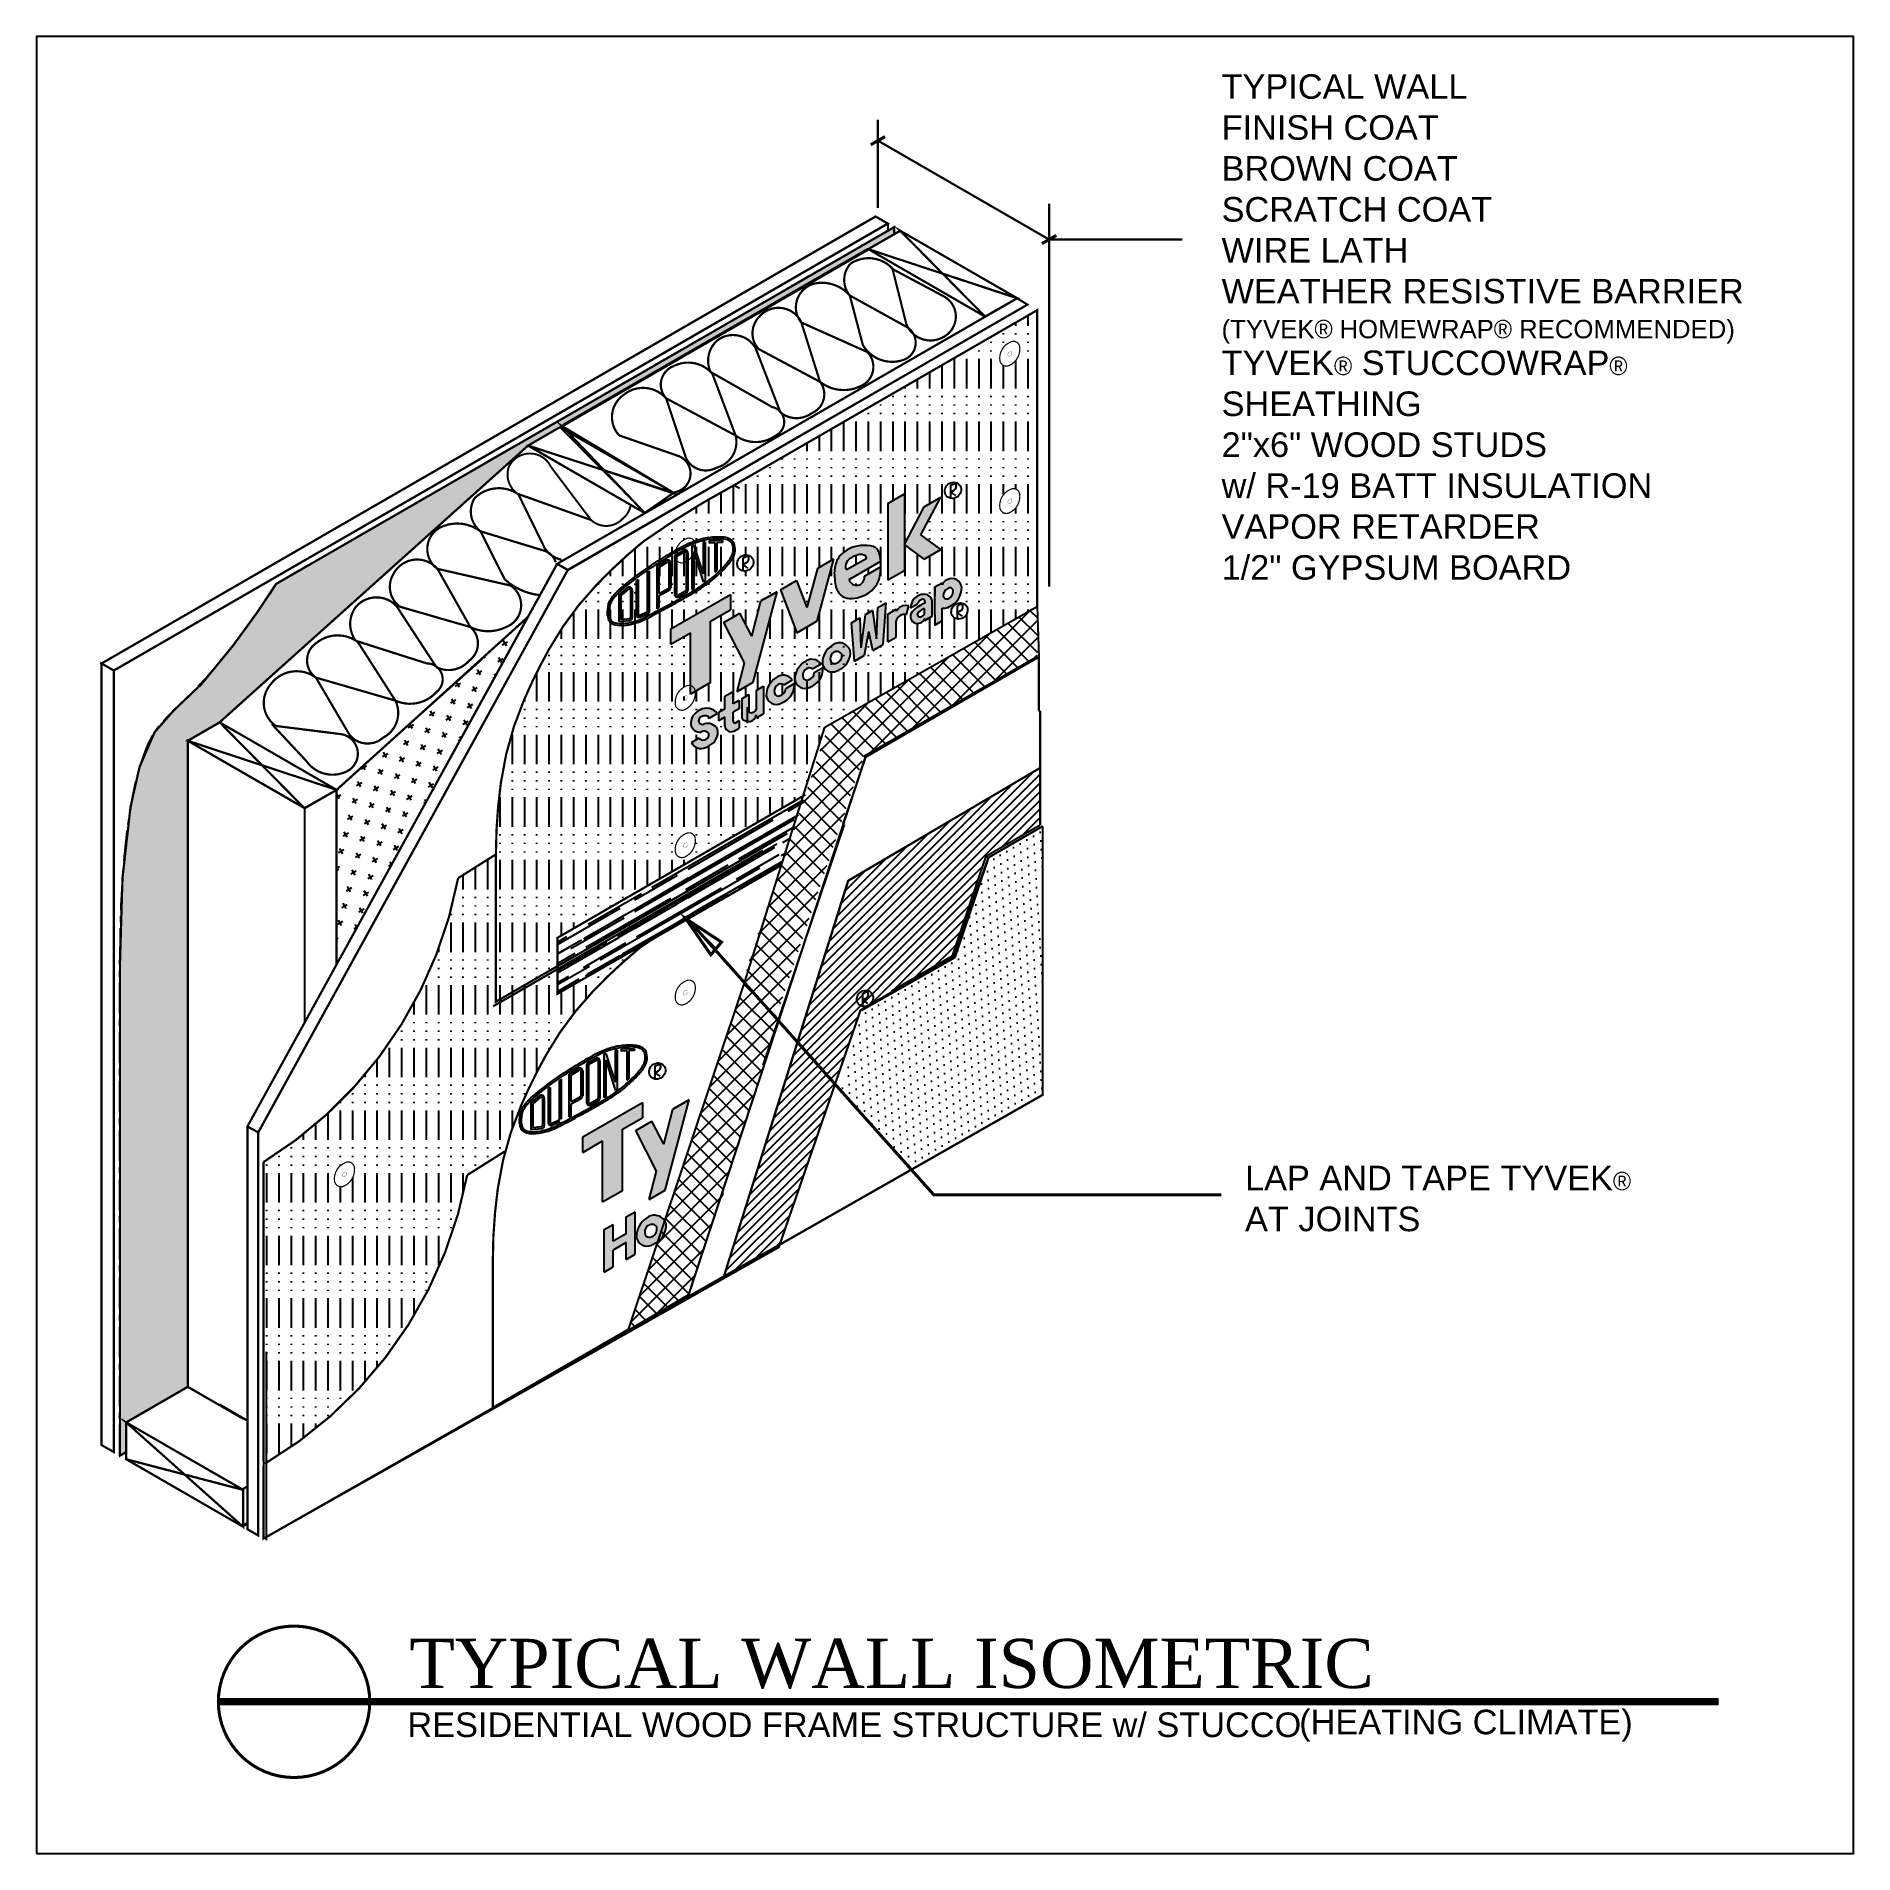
# Model space of a CAD drawing. Extents: x -12.9 to 61.1, y -64.8 to 9.2.
import ezdxf

# ---------------------------------------------------------------- set-up
doc = ezdxf.new("R2010")
doc.units = 0
doc.header["$MEASUREMENT"] = 0
doc.linetypes.add('CENTER', pattern=[2, 1.25, -0.25, 0.25, -0.25])
doc.linetypes.add('DASHED', pattern=[0.75, 0.5, -0.25])
doc.layers.get('0').update_dxf_attribs({"linetype": 'CONTINUOUS'})
for name, color, linetype in [('CLADDING', 7, 'CONTINUOUS'), ('DUPONTLOGO', 7, 'CONTINUOUS'), ('FASTENING', 1, 'CONTINUOUS'), ('INSULATION', 40, 'CONTINUOUS'), ('STRUCTURE', 7, 'CONTINUOUS'), ('TEXT', 7, 'CONTINUOUS'), ('TITLE', 7, 'CONTINUOUS'), ('TYVEK', 5, 'DASHED'), ('VAPOURBARRIER', 114, 'CENTER')]:
    doc.layers.add(name, color=color, linetype=linetype)
doc.styles.add('DETAILS', font='sanss___.ttf', dxfattribs={"height": 1})
doc.styles.add('TITLE', font='times.ttf', dxfattribs={"height": 2})
pattern_1 = [(90, (0, 0), (-0.5, 3e-17), [1.2, -0.3, 0.05, -0.3, 0.05, -0.65]), (90, (0, 0), (-0.5, 3e-17), [-2.2, 0.05, -0.3])]

msp = doc.modelspace()

# ---------------------------------------------------------------- texts
at = {"layer": 'TEXT', "attachment_point": 4, "style": 'DETAILS'}
for s, insert, char_height in [('TYPICAL WALL\\PFINISH COAT\\PBROWN COAT\\PSCRATCH COAT\\PWIRE LATH\\PWEATHER RESISTIVE BARRIER\\P{\\fArial|b0|i0|c0|p34;\\H0.75x;(TYVEK\\fSymbol|b0|i0|c2|p18;â \\fArial|b0|i0|c0|p34;HOMEWRAP\\fSymbol|b0|i0|c2|p18;â\\fArial|b0|i0|c0|p34; RECOMMENDED)\\P}TYVEK{\\fSymbol|b0|i0|c2|p18;\\H0.75x;â} STUCCOWRAP{\\fSymbol|b0|i0|c2|p18;\\H0.75x;â\\P}SHEATHING\\P2"x6" WOOD STUDS \\Pw/ R-19 BATT INSULATION\\PVAPOR RETARDER\\P1/2" GYPSUM BOARD', (35.379, -2.606), 0.99975), ('LAP AND TAPE TYVEK\\fSymbol|b0|i0|c2|p18;\\H0.75;â\\fSansSerif|b0|i0|c2|p2;\\H1; \\PAT JOINTS', (36.333, -38.091), 1)]:
    msp.add_mtext(s, dxfattribs=dict(at, insert=insert, char_height=char_height))
at = {"layer": 'TITLE', "attachment_point": 4}
for s, insert, char_height, width, style in [('TYPICAL WALL ISOMETRIC', (2.308, -57.039), 2, 54.4375, 'TITLE'), ('RESIDENTIAL WOOD FRAME STRUCTURE w/ STUCCO ', (2.226, -59.522), 1, 54.4375, 'DETAILS'), ('(HEATING CLIMATE)', (38.539, -59.553), 1, 14.74941, 'DETAILS')]:
    msp.add_mtext(s, dxfattribs=dict(at, insert=insert, char_height=char_height, width=width, style=style))

# ---------------------------------------------------------------- blocks, each defined once
blk = doc.blocks.new('A$C75422246')
at = {"layer": 'STRUCTURE'}
for points, const_width in [([(1.67, 1.58, 0.565553), (0.9, 1.99, 0.324194), (0.05, 0.56, 0.56509), (0.85, 0.11, 0.315585), (1.67, 1.58, 0.57735)], 0.1), ([(1.03, 1.15, 0.565553), (0.88, 1.23, 0.324194), (0.71, 0.95, 0.56509), (0.87, 0.86, 0.315585), (1.03, 1.15, 0.57735)], 0.02)]:
    blk.add_lwpolyline(points, format="xyb", dxfattribs=dict(at, const_width=const_width))
blk = doc.blocks.new('A$C6B8E47E0')
at = {"layer": 'TEXT'}
for p, q in [((1.531, 1.083), (1.017, 1.515)), ((0.156, 0.157), (1.291, 1.317))]:
    blk.add_line(p, q, dxfattribs=at)
at = {"layer": 'TEXT', "const_width": 0.125}
blk.add_lwpolyline([(1.017, 1.515), (0.052, 0.051), (1.531, 1.083), (1.017, 1.515)], dxfattribs=at)
blk = doc.blocks.new('A$C1409495A')
at = {"layer": 'DUPONTLOGO', "color": 242}
for p, q in [((0.234, 0.524), (0.234, 0)), ((0.234, 0.262), (0.441, 0.129))]:
    blk.add_line(p, q, dxfattribs=at)
blk.add_ellipse((0.334, 0.336), major_axis=(0.26, 0.232), ratio=0.903174, dxfattribs=at)
blk.add_spline([(0.234, 0.524), (0.435, 0.597), (0.456, 0.456), (0.234, 0.262)], degree=3, dxfattribs=at)

# ---------------------------------------------------------------- hatches: boundary and pattern name
at = {"layer": 'CLADDING'}
h = msp.add_hatch(dxfattribs=at)
h.set_pattern_fill('ZIGZAG', color=254, scale=4, angle=60, style=0)
h.set_pattern_definition([(60, (-385.2783, -33.79783), (-0.1830127, 0.6830127), [0.5, -0.5]), (150, (-385.0283, -33.3648), (-0.6830127, -0.1830127), [0.5, -0.5])])
edge = h.paths.add_edge_path()
edge.add_line((7.136, -7.429), (8.435, -6.679))
edge.add_line((8.435, -6.679), (20.993, 0.571))
edge.add_line((20.993, 0.571), (22.042, 1.177))
edge.add_line((22.042, 1.177), (22.042, 1.465))
edge.add_line((22.042, 1.465), (-3.127, -13.065))
edge.add_spline(control_points=[(-3.127, -13.065), (-6.187, -17.84), (-9.64, -18.102), (-9.478, -28.373), (-9.476, -28.366), (-9.478, -28.373)], knot_values=[0, 0, 0, 0, 6.20253, 17.272679, 17.295418, 17.295418, 17.295418, 17.295418], degree=3, periodic=0)
edge.add_line((-9.478, -28.373), (-9.478, -48.558))
edge.add_line((-9.478, -48.558), (-9.228, -48.413))
edge.add_line((-9.228, -48.413), (-9.228, -47.202))
edge.add_line((-9.228, -47.202), (-6.72, -45.754))
edge.add_line((-6.72, -45.754), (-6.72, -19.447))
edge.add_line((-6.72, -19.447), (-5.421, -18.697))
edge.add_line((-5.421, -18.697), (7.136, -7.429))
h = msp.add_hatch(dxfattribs=at)
h.set_pattern_fill('ANSI37', scale=4, style=0)
h.paths.add_polyline_path([(27.88, -15.998), (27.88, -13.937), (19.376, -18.846), (15.875, -29.215), (17.22, -30.722), (20.815, -20.077)])
at = {"layer": 'DUPONTLOGO'}
h = msp.add_hatch(color=182, dxfattribs=at)
h.paths.add_polyline_path([(23.948, -9.524), (23.272, -9.915), (22.46, -11.453), (23.272, -12.054), (23.948, -11.664), (23.137, -11.063)])
h.paths.add_polyline_path([(22.46, -10.384), (22.46, -9.391), (21.783, -9.781), (21.783, -12.914), (22.46, -12.523)])
h = msp.add_hatch(color=242, dxfattribs=at)
edge = h.paths.add_edge_path()
edge.add_spline(control_points=[(15.517, -11.375), (15.465, -11.321), (15.296, -11.142), (14.827, -11.127), (14.3, -11.177), (13.634, -11.399), (13.2, -11.657), (12.926, -11.82)], knot_values=[0, 0, 0, 0, 0.220285, 0.723409, 1.286951, 1.843133, 2.799534, 2.799534, 2.799534, 2.799534], degree=3, periodic=0)
edge.add_spline(control_points=[(12.926, -11.82), (12.592, -12.023), (11.932, -12.427), (11.093, -13.073), (10.376, -13.69), (10.375, -14.182), (10.375, -14.344)], knot_values=[0, 0, 0, 0, 1.163314, 2.306933, 3.267609, 3.739632, 3.739632, 3.739632, 3.739632], degree=3, periodic=0)
edge.add_spline(control_points=[(10.375, -14.344), (10.376, -14.348), (10.376, -14.352), (10.377, -14.356)], knot_values=[0, 0, 0, 0, 0.011737, 0.011737, 0.011737, 0.011737], degree=3, periodic=0)
edge.add_line((10.377, -14.356), (10.454, -14.344))
edge.add_spline(control_points=[(10.454, -14.344), (10.454, -14.342), (10.453, -14.34), (10.453, -14.338)], knot_values=[0.001175, 0.001175, 0.001175, 0.001175, 0.002358, 0.002358, 0.002358, 0.002358], degree=3, periodic=0)
edge.add_spline(control_points=[(10.453, -14.338), (10.453, -14.143), (10.458, -13.965), (10.592, -13.659), (10.715, -13.519), (11.07, -13.192), (11.304, -13.013), (11.746, -12.676), (11.968, -12.518), (12.45, -12.202), (12.708, -12.045), (12.965, -11.887)], knot_values=[0.001205, 0.001205, 0.001205, 0.001205, 0.114856, 0.114856, 0.229711, 0.229711, 0.398491, 0.398491, 0.567271, 0.567271, 0.747926, 0.747926, 0.747926, 0.747926], degree=3, periodic=0)
edge.add_spline(control_points=[(12.965, -11.887), (13.307, -11.684), (13.645, -11.485), (14.226, -11.287), (14.44, -11.243), (14.89, -11.208), (15.149, -11.193), (15.353, -11.319), (15.398, -11.364), (15.447, -11.415)], knot_values=[0, 0, 0, 0, 0.237846, 0.237846, 0.375936, 0.375936, 0.514027, 0.514027, 0.556048, 0.556048, 0.556048, 0.556048], degree=3, periodic=0)
edge.add_line((15.447, -11.415), (15.517, -11.375))
h = msp.add_hatch(color=242, dxfattribs=at)
edge = h.paths.add_edge_path()
edge.add_spline(control_points=[(15.517, -11.375), (15.549, -11.494), (15.625, -11.773), (15.388, -12.163), (15.035, -12.552), (14.521, -13.029), (13.779, -13.489), (13.222, -13.8), (12.946, -13.953)], knot_values=[0, 0, 0, 0, 0.071407, 0.167973, 0.251697, 0.391689, 0.584619, 0.774344, 0.774344, 0.774344, 0.774344], degree=3, periodic=0)
edge.add_line((12.946, -13.953), (12.909, -13.885))
edge.add_spline(control_points=[(12.909, -13.885), (13.445, -13.586), (13.991, -13.301), (14.689, -12.769), (14.893, -12.579), (15.197, -12.259), (15.312, -12.127), (15.471, -11.861), (15.507, -11.747), (15.484, -11.554), (15.466, -11.486), (15.447, -11.415)], knot_values=[0.000251, 0.000251, 0.000251, 0.000251, 0.36813, 0.36813, 0.535334, 0.535334, 0.640047, 0.640047, 0.727343, 0.727343, 0.770536, 0.770536, 0.770536, 0.770536], degree=3, periodic=0)
edge.add_line((15.447, -11.415), (15.517, -11.375))
h = msp.add_hatch(color=242, dxfattribs=at)
h.paths.add_polyline_path([(13.102, -13.488, 0.573672), (13.277, -13.59), (13.589, -13.414, 0.270913), (13.649, -13.312), (13.649, -11.794, 0.570599), (13.475, -11.691), (13.163, -11.863, 0.2734), (13.102, -11.966)])
h.paths.add_polyline_path([(13.18, -11.966, -0.2734), (13.201, -11.932), (13.513, -11.76, -0.570599), (13.571, -11.794), (13.571, -13.312, -0.270913), (13.551, -13.346), (13.239, -13.522, -0.573672), (13.18, -13.488)], flags=16)
for color, points in [(242, [(13.805, -13.288), (13.883, -13.236), (13.883, -11.766), (14.274, -12.978), (14.352, -12.926), (14.352, -11.348), (14.274, -11.373), (14.274, -12.655), (13.883, -11.499), (13.805, -11.524)]), (242, [(14.824, -11.386), (15.055, -11.376), (15.055, -11.298), (14.508, -11.321), (14.508, -11.399), (14.746, -11.389), (14.746, -12.584), (14.824, -12.511)]), (242, [(12.087, -12.535), (12.008, -12.589), (12.008, -14.16, -0.293439), (11.986, -14.195), (11.673, -14.338, -0.546266), (11.618, -14.303), (11.618, -12.875), (11.54, -12.931), (11.54, -14.303, 0.546266), (11.706, -14.409), (12.018, -14.266, 0.293439), (12.087, -14.16)]), (182, [(18.494, -14.023), (18.067, -12.92), (17.411, -13.299), (18.088, -15.047), (18.9, -14.578), (19.576, -12.049), (18.921, -12.427)]), (182, [(13.758, -15.047), (13.758, -17.547), (14.57, -17.078), (14.57, -14.578), (15.382, -14.11), (15.382, -13.485), (12.946, -14.891), (12.946, -15.516)]), (182, [(17.276, -13.377), (16.62, -13.755), (16.246, -15.182), (15.767, -14.248), (15.111, -14.627), (15.958, -16.277), (15.652, -17.439), (16.308, -17.061)]), (182, [(20.425, -16.206), (20.842, -15.966), (21.01, -14.998), (21.177, -15.772), (21.594, -15.531), (21.717, -13.826), (21.377, -14.022), (21.329, -15.292), (21.157, -14.149), (20.862, -14.319), (20.69, -15.661), (20.642, -14.446), (20.302, -14.642)]), (182, [(21.783, -15.422), (22.123, -15.226), (22.123, -14.581, -0.403544), (22.543, -14.305), (22.639, -13.949, 0.318825), (22.123, -14.17), (22.123, -14.093), (21.783, -14.29)]), (182, [(18.724, -16.52), (19.072, -16.319, 0.435127), (18.39, -16.241, 0.25764), (18.002, -16.963, 0.51314), (18.59, -17.275, 0.010505), (18.613, -17.268), (18.85, -17.131, 0.251026), (19.142, -16.469), (18.794, -16.67, -0.348023), (18.541, -16.966, -0.399352), (18.345, -16.885, -0.308439), (18.421, -16.555, -0.360236)]), (182, [(17.56, -17.168), (17.907, -16.968, 0.435127), (17.226, -16.889, 0.25764), (16.838, -17.611, 0.51314), (17.426, -17.923, 0.010505), (17.448, -17.916), (17.686, -17.779, 0.251026), (17.978, -17.118), (17.63, -17.318, -0.348023), (17.377, -17.614, -0.399352), (17.181, -17.534, -0.308439), (17.257, -17.204, -0.360236)]), (182, [(15.484, -18.288), (15.736, -18.143), (15.736, -17.803), (15.484, -17.948), (15.484, -17.44), (15.144, -17.636), (15.144, -18.144), (14.892, -18.29), (14.892, -18.63), (15.144, -18.484), (15.144, -18.858, 0.52255), (15.523, -19.052), (15.736, -18.929), (15.736, -18.628), (15.58, -18.718, -0.562558), (15.484, -18.628)]), (182, [(16.726, -17.225), (16.431, -17.395), (16.431, -18.156, -0.459826), (16.133, -18.28), (16.133, -17.567), (15.839, -17.737), (15.839, -18.516, 0.695971), (16.431, -18.393), (16.431, -18.527), (16.726, -18.357)]), (242, [(10.222, -33.978), (10.3, -33.926), (10.3, -32.456), (10.691, -33.668), (10.769, -33.616), (10.769, -32.038), (10.691, -32.063), (10.691, -33.345), (10.3, -32.188), (10.222, -32.213)]), (242, [(11.241, -32.076), (11.472, -32.066), (11.472, -31.987), (10.925, -32.011), (10.925, -32.089), (11.163, -32.079), (11.163, -33.274), (11.241, -33.2)]), (242, [(8.503, -33.225), (8.425, -33.279), (8.425, -34.85, -0.293439), (8.402, -34.885), (8.09, -35.028, -0.546266), (8.034, -34.992), (8.034, -33.565), (7.956, -33.621), (7.956, -34.992, 0.546266), (8.122, -35.099), (8.435, -34.956, 0.293439), (8.503, -34.85)]), (182, [(10.174, -35.737), (10.174, -38.237), (10.986, -37.768), (10.986, -35.268), (11.798, -34.8), (11.798, -34.175), (9.362, -35.581), (9.362, -36.206)]), (182, [(13.693, -34.067), (13.037, -34.445), (12.662, -35.872), (12.183, -34.938), (11.528, -35.317), (12.374, -36.967), (12.069, -38.129), (12.724, -37.751)]), (182, [(11.137, -39.88), (11.137, -40.566), (11.497, -40.358), (11.497, -38.626), (11.137, -38.833), (11.137, -39.52), (10.603, -39.828), (10.603, -39.142), (10.243, -39.35), (10.243, -41.082), (10.603, -40.874), (10.603, -40.188)])]:
    msp.add_hatch(color=color, dxfattribs=at).paths.add_polyline_path(points)
h = msp.add_hatch(color=182, dxfattribs=at)
edge = h.paths.add_edge_path()
edge.add_spline(control_points=[(21.506, -12.135), (21.471, -11.917), (21.407, -11.511), (20.783, -11.473), (20.228, -11.562), (19.718, -11.959), (19.569, -12.594), (19.638, -12.978), (19.675, -13.192)], knot_values=[0, 0, 0, 0, 0.582759, 1.083244, 1.602996, 2.320453, 2.834595, 3.482392, 3.482392, 3.482392, 3.482392], degree=3, periodic=0)
edge.add_spline(control_points=[(19.675, -13.192), (19.729, -13.315), (19.895, -13.693), (20.786, -13.671), (21.45, -13.105), (21.491, -12.568), (21.506, -12.369)], knot_values=[0, 0, 0, 0, 0.382822, 1.171062, 2.162539, 2.745477, 2.745477, 2.745477, 2.745477], degree=3, periodic=0)
edge.add_line((21.506, -12.369), (20.829, -12.76))
edge.add_arc((20.517, -12.802), 0.315, -165.32687, 7.70234, ccw=False)
edge.add_line((20.212, -12.882), (20.288, -12.838))
edge.add_line((20.288, -12.838), (21.506, -12.135))
edge = h.paths.add_edge_path(flags=16)
edge.add_spline(control_points=[(20.099, -12.478), (20.063, -12.444), (20.063, -12.393), (20.066, -12.235), (20.123, -12.13), (20.274, -11.992), (20.485, -11.891), (20.743, -11.854), (20.922, -11.877), (20.927, -12.008)], knot_values=[0.169335, 0.169335, 0.169335, 0.169335, 0.236034, 0.236034, 0.350719, 0.350719, 0.465405, 0.465405, 0.543701, 0.543701, 0.543701, 0.543701], degree=3, periodic=0)
edge.add_line((20.927, -12.008), (20.099, -12.478))
h = msp.add_hatch(color=242, dxfattribs=at)
h.paths.add_polyline_path([(12.399, -14.069), (12.477, -14.027), (12.477, -13.538), (12.884, -13.319, 0.275801), (12.946, -13.215), (12.946, -12.201, 0.588096), (12.767, -12.102), (12.399, -12.33)])
h.paths.add_polyline_path([(12.477, -12.374), (12.808, -12.168, -0.588096), (12.868, -12.201), (12.868, -13.215, -0.275801), (12.847, -13.25), (12.477, -13.449)], flags=16)
h = msp.add_hatch(color=242, dxfattribs=at)
h.paths.add_polyline_path([(10.837, -13.516), (10.837, -14.593), (11.279, -14.544, 0.382353), (11.383, -14.427), (11.383, -13.305, 0.63901), (11.19, -13.216)])
h.paths.add_polyline_path([(11.241, -13.275, -0.63901), (11.305, -13.305), (11.305, -14.427, -0.382353), (11.271, -14.466), (10.915, -14.505), (10.915, -13.552)], flags=16)
h = msp.add_hatch(color=182, dxfattribs=at)
h.paths.add_polyline_path([(23.703, -14.314), (23.703, -14.738), (23.997, -14.568), (23.997, -14.047, 0.151053), (24.23, -14.018, 0.089238), (24.502, -13.852, 0.212748), (24.796, -13.216, 0.538426), (24.209, -12.889, 0.220021), (23.997, -13.101), (23.997, -13.011), (23.703, -13.181), (23.703, -13.521)])
h.paths.add_polyline_path([(24.047, -13.557, -0.310888), (24.232, -13.244, -0.634154), (24.446, -13.363, -0.212748), (24.339, -13.595, -0.100584), (24.225, -13.661, -0.466117)], flags=16)
h = msp.add_hatch(color=242, dxfattribs=at)
edge = h.paths.add_edge_path()
edge.add_spline(control_points=[(12.909, -13.885), (12.602, -14.049), (12.296, -14.215), (11.872, -14.433), (11.74, -14.497), (11.593, -14.549)], knot_values=[0.281052, 0.281052, 0.281052, 0.281052, 0.486409, 0.486409, 0.582124, 0.582124, 0.582124, 0.582124], degree=3, periodic=0)
edge.add_line((11.593, -14.549), (11.619, -14.623))
edge.add_spline(control_points=[(11.619, -14.623), (11.804, -14.557), (12.221, -14.342), (12.671, -14.101), (12.946, -13.953)], knot_values=[1.4053, 1.4053, 1.4053, 1.4053, 1.988796, 2.910618, 2.910618, 2.910618, 2.910618], degree=3, periodic=0)
edge.add_line((12.946, -13.953), (12.909, -13.885))
h = msp.add_hatch(color=182, dxfattribs=at)
h.paths.add_polyline_path([(22.819, -13.703, 0.110247), (22.712, -14.038), (23.002, -13.87, -0.269), (23.145, -13.707, -0.353187), (23.277, -13.711, -0.190542), (23.301, -13.838, 0.10923), (22.805, -14.165, 0.482487), (22.85, -14.637, 0.405813), (23.301, -14.471), (23.301, -14.546), (23.596, -14.376), (23.596, -13.785, 0.389415), (23.272, -13.483, 0.23867)])
h.paths.add_polyline_path([(23.286, -14.064, -0.000944), (23.286, -14.277, -0.271128), (23.12, -14.407, -0.43828), (22.999, -14.309, -0.303877), (23.047, -14.196, -0.108109)], flags=16)
h = msp.add_hatch(color=242, dxfattribs=at)
edge = h.paths.add_edge_path()
edge.add_line((11.619, -14.623), (11.593, -14.549))
edge.add_spline(control_points=[(11.593, -14.549), (11.546, -14.566), (11.497, -14.582), (11.238, -14.655), (10.967, -14.696), (10.662, -14.648), (10.583, -14.614), (10.489, -14.518), (10.47, -14.445), (10.454, -14.344)], knot_values=[0.002358, 0.002358, 0.002358, 0.002358, 0.032929, 0.032929, 0.159215, 0.159215, 0.221312, 0.221312, 0.281052, 0.281052, 0.281052, 0.281052], degree=3, periodic=0)
edge.add_line((10.454, -14.344), (10.377, -14.356))
edge.add_spline(control_points=[(10.377, -14.356), (10.387, -14.422), (10.451, -14.794), (11.115, -14.775), (11.522, -14.658), (11.619, -14.623)], knot_values=[0.011737, 0.011737, 0.011737, 0.011737, 0.202925, 1.099028, 1.4053, 1.4053, 1.4053, 1.4053], degree=3, periodic=0)
h = msp.add_hatch(color=182, dxfattribs=at)
h.paths.add_polyline_path([(19.509, -15.57, 0.25764), (19.121, -16.292, 0.51314), (19.709, -16.604, 0.082009), (19.874, -16.523, 0.297026), (20.26, -15.783, 0.535021)])
h.paths.add_polyline_path([(19.902, -15.905, -0.435984), (19.66, -16.295, -0.399352), (19.464, -16.214, -0.308439), (19.54, -15.884, -0.460315)], flags=16)
h = msp.add_hatch(color=182, dxfattribs=at)
h.paths.add_polyline_path([(14.535, -18.51), (14.839, -18.335, 0.38336), (14.157, -18.192, 0.006268), (14.143, -18.197), (13.987, -18.287, 0.257605), (13.769, -18.816, 0.254953), (14.037, -19.083), (14.593, -18.762, 0.15825), (14.31, -18.763, -0.389561), (14.104, -18.709, -0.499574), (14.22, -18.457, -0.305424)])
h.paths.add_polyline_path([(14.308, -19.415, -0.399352), (14.112, -19.334), (13.797, -19.515, 0.43079), (14.355, -19.725), (14.675, -19.54, 0.265575), (14.852, -18.976, 0.190481), (14.593, -18.762), (14.037, -19.083, 0.084501), (14.169, -19.098, -0.383159), (14.494, -19.14, -0.462874)])
h = msp.add_hatch(color=242, dxfattribs=at)
edge = h.paths.add_edge_path()
edge.add_spline(control_points=[(9.342, -32.51), (9.009, -32.713), (8.348, -33.117), (7.509, -33.762), (6.792, -34.38), (6.792, -34.872), (6.791, -35.034)], knot_values=[0, 0, 0, 0, 0.232663, 0.461387, 0.653522, 0.747926, 0.747926, 0.747926, 0.747926], degree=3, periodic=0)
edge.add_spline(control_points=[(6.791, -35.034), (6.792, -35.038), (6.793, -35.042), (6.793, -35.046)], knot_values=[0, 0, 0, 0, 0.002347, 0.002347, 0.002347, 0.002347], degree=3, periodic=0)
edge.add_line((6.793, -35.046), (6.871, -35.034))
edge.add_spline(control_points=[(6.871, -35.034), (6.87, -35.032), (6.87, -35.03), (6.87, -35.028)], knot_values=[0.001175, 0.001175, 0.001175, 0.001175, 0.002358, 0.002358, 0.002358, 0.002358], degree=3, periodic=0)
edge.add_spline(control_points=[(6.87, -35.028), (6.87, -34.833), (6.874, -34.655), (7.008, -34.349), (7.132, -34.209), (7.487, -33.882), (7.72, -33.702), (8.162, -33.365), (8.384, -33.208), (8.866, -32.892), (9.124, -32.734), (9.382, -32.577)], knot_values=[0.001205, 0.001205, 0.001205, 0.001205, 0.114856, 0.114856, 0.229711, 0.229711, 0.398491, 0.398491, 0.567271, 0.567271, 0.747926, 0.747926, 0.747926, 0.747926], degree=3, periodic=0)
edge.add_spline(control_points=[(9.382, -32.577), (9.723, -32.374), (10.062, -32.174), (10.642, -31.976), (10.856, -31.933), (11.306, -31.898), (11.565, -31.883), (11.769, -32.008), (11.815, -32.054), (11.863, -32.105)], knot_values=[0, 0, 0, 0, 0.237846, 0.237846, 0.375936, 0.375936, 0.514027, 0.514027, 0.556048, 0.556048, 0.556048, 0.556048], degree=3, periodic=0)
edge.add_line((11.863, -32.105), (11.933, -32.065))
edge.add_spline(control_points=[(11.933, -32.065), (11.882, -32.011), (11.713, -31.831), (11.244, -31.817), (10.716, -31.867), (10.05, -32.088), (9.616, -32.347), (9.342, -32.51)], knot_values=[0, 0, 0, 0, 0.044057, 0.144682, 0.25739, 0.368627, 0.559907, 0.559907, 0.559907, 0.559907], degree=3, periodic=0)
h = msp.add_hatch(color=242, dxfattribs=at)
edge = h.paths.add_edge_path()
edge.add_spline(control_points=[(11.933, -32.065), (11.966, -32.184), (12.042, -32.463), (11.805, -32.853), (11.451, -33.242), (10.938, -33.719), (10.196, -34.179), (9.639, -34.489), (9.362, -34.643)], knot_values=[0, 0, 0, 0, 0.071407, 0.167973, 0.251697, 0.391689, 0.584619, 0.774344, 0.774344, 0.774344, 0.774344], degree=3, periodic=0)
edge.add_line((9.362, -34.643), (9.326, -34.574))
edge.add_spline(control_points=[(9.326, -34.574), (9.861, -34.276), (10.407, -33.991), (11.105, -33.459), (11.309, -33.269), (11.613, -32.949), (11.729, -32.816), (11.887, -32.551), (11.923, -32.437), (11.9, -32.244), (11.883, -32.176), (11.863, -32.105)], knot_values=[0.000251, 0.000251, 0.000251, 0.000251, 0.36813, 0.36813, 0.535334, 0.535334, 0.640047, 0.640047, 0.727343, 0.727343, 0.770536, 0.770536, 0.770536, 0.770536], degree=3, periodic=0)
edge.add_line((11.863, -32.105), (11.933, -32.065))
h = msp.add_hatch(color=242, dxfattribs=at)
h.paths.add_polyline_path([(9.519, -34.178, 0.573672), (9.693, -34.28), (10.006, -34.104, 0.270913), (10.066, -34.002), (10.066, -32.484, 0.570599), (9.892, -32.381), (9.579, -32.553, 0.2734), (9.519, -32.656)])
h.paths.add_polyline_path([(9.597, -32.656, -0.2734), (9.617, -32.622), (9.93, -32.45, -0.570599), (9.987, -32.484), (9.987, -34.002, -0.270913), (9.968, -34.036), (9.655, -34.212, -0.573672), (9.597, -34.178)], flags=16)
h = msp.add_hatch(color=242, dxfattribs=at)
h.paths.add_polyline_path([(8.816, -34.759), (8.894, -34.717), (8.894, -34.228), (9.301, -34.008, 0.275801), (9.362, -33.905), (9.362, -32.891, 0.588096), (9.183, -32.792), (8.816, -33.02)])
h.paths.add_polyline_path([(8.894, -33.063), (9.225, -32.858, -0.588096), (9.284, -32.891), (9.284, -33.905, -0.275801), (9.264, -33.94), (8.894, -34.139)], flags=16)
h = msp.add_hatch(color=242, dxfattribs=at)
h.paths.add_polyline_path([(7.253, -34.206), (7.253, -35.282), (7.696, -35.234, 0.382353), (7.8, -35.117), (7.8, -33.995, 0.63901), (7.607, -33.906)])
h.paths.add_polyline_path([(7.658, -33.965, -0.63901), (7.722, -33.995), (7.722, -35.117, -0.382353), (7.687, -35.156), (7.331, -35.195), (7.331, -34.242)], flags=16)
h = msp.add_hatch(color=242, dxfattribs=at)
edge = h.paths.add_edge_path()
edge.add_spline(control_points=[(9.326, -34.574), (9.019, -34.739), (8.712, -34.905), (8.289, -35.123), (8.156, -35.187), (8.009, -35.239)], knot_values=[0.281052, 0.281052, 0.281052, 0.281052, 0.486409, 0.486409, 0.582124, 0.582124, 0.582124, 0.582124], degree=3, periodic=0)
edge.add_line((8.009, -35.239), (8.036, -35.313))
edge.add_spline(control_points=[(8.036, -35.313), (8.221, -35.247), (8.637, -35.032), (9.087, -34.791), (9.362, -34.643)], knot_values=[0.28106, 0.28106, 0.28106, 0.28106, 0.397759, 0.582124, 0.582124, 0.582124, 0.582124], degree=3, periodic=0)
edge.add_line((9.362, -34.643), (9.326, -34.574))
h = msp.add_hatch(color=242, dxfattribs=at)
edge = h.paths.add_edge_path()
edge.add_line((8.036, -35.313), (8.009, -35.239))
edge.add_spline(control_points=[(8.009, -35.239), (7.962, -35.256), (7.914, -35.272), (7.655, -35.345), (7.383, -35.386), (7.079, -35.338), (6.999, -35.304), (6.905, -35.208), (6.887, -35.135), (6.871, -35.034)], knot_values=[0.002358, 0.002358, 0.002358, 0.002358, 0.032929, 0.032929, 0.159215, 0.159215, 0.221312, 0.221312, 0.281052, 0.281052, 0.281052, 0.281052], degree=3, periodic=0)
edge.add_line((6.871, -35.034), (6.793, -35.046))
edge.add_spline(control_points=[(6.793, -35.046), (6.804, -35.112), (6.868, -35.484), (7.531, -35.465), (7.938, -35.347), (8.036, -35.313)], knot_values=[0.002347, 0.002347, 0.002347, 0.002347, 0.040585, 0.219806, 0.28106, 0.28106, 0.28106, 0.28106], degree=3, periodic=0)
h = msp.add_hatch(color=182, dxfattribs=at)
h.paths.add_polyline_path([(11.961, -38.886, 0.25764), (11.55, -39.651, 0.51314), (12.173, -39.981, 0.082009), (12.347, -39.896, 0.297026), (12.756, -39.111, 0.535021)])
h.paths.add_polyline_path([(12.378, -39.24, -0.435984), (12.121, -39.654, -0.399352), (11.913, -39.569, -0.308439), (11.994, -39.219, -0.460315)], flags=16)
at = {"layer": 'FASTENING'}
h = msp.add_hatch(dxfattribs=at)
h.set_pattern_fill('AR-RROOF', color=5, scale=0.5, angle=30, style=0)
h.set_pattern_definition([(30, (-80.78256, 0), (0.702628, 0.9830127), [7.5, -1, 2.5, -0.5]), (30, (-80.33165, 0.549), (-0.7655127, 0.325907), [1.5, -0.165, 3, -0.375]), (30, (-80.77855, 0.49306), (2.084166, 1.5901185), [4, -0.7, 2, -0.5])])
h.paths.add_polyline_path([(8.338, -27.469), (8.338, -28.624), (15.927, -24.242), (15.927, -25.392), (17.464, -24.51), (18.433, -21.641)])
h.paths.add_polyline_path([(14.927, -24.82), (14.927, -25.967), (15.927, -25.392), (15.927, -24.242)], flags=16)
h.paths.add_polyline_path([(14.92, -25.971), (14.927, -24.82), (13.927, -25.397), (13.927, -26.541)], flags=17)
h.paths.add_polyline_path([(8.338, -28.624), (8.338, -29.749), (13.927, -26.541), (13.927, -25.397)])
at = {"layer": 'INSULATION'}
h = msp.add_hatch(dxfattribs=at)
h.set_pattern_fill('CROSS', color=256, scale=2, angle=30, style=0)
h.paths.add_polyline_path([(-0.658, -21.447), (-0.658, -28.556), (7.128, -14.41)])
at = {"layer": 'TEXT'}
h = msp.add_hatch(dxfattribs=at)
h.set_pattern_fill('ACAD_ISO14W100', scale=0.1, angle=90, style=0)
h.set_pattern_definition(pattern_1)
h.paths.add_polyline_path([(19.217, -18.9), (27.866, -13.984), (27.866, -1.916), (15.532, -9.037, 0.030494), (11.824, -11.339, 0.030754), (9.899, -13.13, 0.062484), (8.001, -15.706, 0.024989), (6.993, -17.74, 0.068404), (6.029, -21.174, 0.034282), (5.83, -24.071), (5.83, -30.071), (8.338, -28.624), (8.338, -27.469), (18.341, -21.694)])
h.paths.add_polyline_path([(13.558, -23.228, -0.565553), (13.946, -23.436, -0.315585), (13.533, -24.169, -0.56509), (13.134, -23.944, -0.324194)], flags=16)
h.paths.add_polyline_path([(13.797, -19.515), (14.112, -19.334, 0.399352), (14.308, -19.415, 0.462874), (14.494, -19.14, 0.383159), (14.169, -19.098, -0.346928), (13.769, -18.816, -0.34771), (14.157, -18.192, -0.38336), (14.839, -18.335), (14.535, -18.51, 0.305424), (14.22, -18.457, 0.499574), (14.104, -18.709, 0.316997), (14.272, -18.777, -0.38484), (14.852, -18.976, -0.35133), (14.521, -19.643, -0.082009), (14.357, -19.724, -0.432583)], flags=16)
h.paths.add_polyline_path([(13.547, -23.607, -0.565553), (13.625, -23.649, -0.315585), (13.542, -23.796, -0.56509), (13.462, -23.751, -0.324194)], flags=0)
h.paths.add_polyline_path([(13.134, -17.944, -0.324194), (13.558, -17.228, -0.20454), (13.758, -17.201), (13.758, -15.047), (12.946, -15.516), (12.946, -14.891), (15.382, -13.485), (15.382, -14.11), (15.111, -14.266), (14.57, -14.578), (14.57, -17.078), (13.946, -17.438, -0.314615), (13.533, -18.169, -0.56509)], flags=16)
h.paths.add_polyline_path([(13.462, -17.751, -0.324194), (13.547, -17.607, -0.565553), (13.625, -17.649, -0.315585), (13.542, -17.796, -0.56509)], flags=0)
h.paths.add_polyline_path([(14.892, -18.63), (14.892, -18.29), (15.144, -18.144), (15.144, -17.636), (15.484, -17.44), (15.484, -17.948), (15.736, -17.803), (15.736, -18.143), (15.484, -18.288), (15.484, -18.659, 0.436157), (15.58, -18.718), (15.736, -18.628), (15.736, -18.929), (15.538, -19.043, -0.634881), (15.144, -18.788), (15.144, -18.484)], flags=16)
h.paths.add_polyline_path([(15.839, -18.516), (15.839, -17.737), (16.133, -17.567), (16.133, -18.28, 0.459826), (16.431, -18.156), (16.431, -17.395), (16.726, -17.225), (16.726, -18.357), (16.431, -18.527), (16.431, -18.393, -0.695971)], flags=16)
h.paths.add_polyline_path([(15.652, -17.439), (15.958, -16.277), (15.111, -14.627), (15.767, -14.248), (16.246, -15.182), (16.62, -13.755), (17.276, -13.377), (16.308, -17.061)], flags=16)
h.paths.add_polyline_path([(16.838, -17.611, -0.25764), (17.226, -16.889, -0.435127), (17.907, -16.968), (17.56, -17.168, 0.360236), (17.257, -17.204, 0.308439), (17.181, -17.534, 0.399352), (17.377, -17.614, 0.348023), (17.63, -17.318), (17.978, -17.118, -0.291413), (17.59, -17.843, -0.082009), (17.426, -17.923, -0.51314)], flags=16)
edge = h.paths.add_edge_path(flags=16)
edge.add_line((12.946, -13.953), (12.909, -13.885))
edge.add_spline(control_points=[(12.909, -13.885), (12.602, -14.049), (12.296, -14.215), (11.872, -14.433), (11.74, -14.497), (11.593, -14.549)], knot_values=[0.281052, 0.281052, 0.281052, 0.281052, 0.486409, 0.486409, 0.582124, 0.582124, 0.582124, 0.582124], degree=3, periodic=0)
edge.add_line((11.593, -14.549), (11.619, -14.623))
edge.add_spline(control_points=[(11.619, -14.623), (11.804, -14.557), (12.221, -14.342), (12.671, -14.101), (12.946, -13.953)], knot_values=[1.4053, 1.4053, 1.4053, 1.4053, 1.988796, 2.910618, 2.910618, 2.910618, 2.910618], degree=3, periodic=0)
h.paths.add_polyline_path([(10.837, -14.593), (10.837, -13.516), (11.19, -13.216, -0.63901), (11.383, -13.305), (11.383, -14.427, -0.382353), (11.279, -14.544)], flags=16)
h.paths.add_polyline_path([(10.915, -14.505), (10.915, -13.552), (11.241, -13.275, -0.63901), (11.305, -13.305), (11.305, -14.462)], flags=0)
h.paths.add_polyline_path([(11.706, -14.409, -0.546266), (11.54, -14.303), (11.54, -12.931), (11.618, -12.875), (11.618, -14.303, 0.546266), (11.673, -14.338), (11.986, -14.195, 0.293439), (12.008, -14.16), (12.008, -12.589), (12.087, -12.535), (12.087, -14.16, -0.293439), (12.018, -14.266)], flags=16)
edge = h.paths.add_edge_path(flags=16)
edge.add_spline(control_points=[(10.375, -14.344), (10.375, -14.182), (10.376, -13.69), (11.093, -13.073), (11.932, -12.427), (12.592, -12.023), (12.926, -11.82)], knot_values=[0, 0, 0, 0, 0.472022, 1.432699, 2.576317, 3.739632, 3.739632, 3.739632, 3.739632], degree=3, periodic=0)
edge.add_spline(control_points=[(12.926, -11.82), (13.003, -11.774), (13.081, -11.728), (13.158, -11.682)], knot_values=[0, 0, 0, 0, 0.270234, 0.270234, 0.270234, 0.270234], degree=3, periodic=0)
edge.add_arc((13.84, -11.879), 0.709, 113.42794, 163.91574, ccw=False)
edge.add_arc((13.69, -11.449), 0.257, 31.69049, 120.79374, ccw=False)
edge.add_spline(control_points=[(13.908, -11.314), (14.036, -11.266), (14.348, -11.172), (14.827, -11.127), (15.296, -11.142), (15.465, -11.321), (15.517, -11.375)], knot_values=[1.105276, 1.105276, 1.105276, 1.105276, 1.512583, 2.076125, 2.579249, 2.799534, 2.799534, 2.799534, 2.799534], degree=3, periodic=0)
edge.add_spline(control_points=[(15.517, -11.375), (15.549, -11.494), (15.625, -11.773), (15.388, -12.163), (15.035, -12.552), (14.521, -13.029), (13.779, -13.489), (13.222, -13.8), (12.946, -13.953)], knot_values=[0, 0, 0, 0, 0.357034, 0.839867, 1.258485, 1.958443, 2.923094, 3.871719, 3.871719, 3.871719, 3.871719], degree=3, periodic=0)
edge.add_line((12.946, -13.953), (12.909, -13.885))
edge.add_spline(control_points=[(12.909, -13.885), (13.445, -13.586), (13.991, -13.301), (14.689, -12.769), (14.893, -12.579), (15.197, -12.259), (15.312, -12.127), (15.471, -11.861), (15.507, -11.747), (15.484, -11.554), (15.466, -11.486), (15.447, -11.415)], knot_values=[0.000251, 0.000251, 0.000251, 0.000251, 0.36813, 0.36813, 0.535334, 0.535334, 0.640047, 0.640047, 0.727343, 0.727343, 0.770536, 0.770536, 0.770536, 0.770536], degree=3, periodic=0)
edge.add_spline(control_points=[(15.447, -11.415), (15.398, -11.364), (15.353, -11.319), (15.149, -11.193), (14.89, -11.208), (14.44, -11.243), (14.226, -11.287), (13.988, -11.368), (13.963, -11.377), (13.938, -11.386)], knot_values=[0.221743, 0.221743, 0.221743, 0.221743, 0.263764, 0.263764, 0.401854, 0.401854, 0.539944, 0.539944, 0.556048, 0.556048, 0.556048, 0.556048], degree=3, periodic=0)
edge.add_arc((13.216, -11.508), 0.733, 8.63453, 9.59575, ccw=False)
edge.add_arc((13.69, -11.449), 0.257, 2.83185, 11.42871, ccw=False)
edge.add_arc((13.216, -11.508), 0.733, -11.31861, 5.62603, ccw=False)
edge.add_line((13.935, -11.652), (14.274, -12.655))
edge.add_line((14.274, -12.655), (14.274, -11.373))
edge.add_line((14.274, -11.373), (14.352, -11.348))
edge.add_line((14.352, -11.348), (14.352, -12.926))
edge.add_line((14.352, -12.926), (14.274, -12.978))
edge.add_line((14.274, -12.978), (13.892, -11.792))
edge.add_arc((13.216, -11.508), 0.733, 335.50553, 337.15567, ccw=False)
edge.add_line((13.883, -11.812), (13.883, -13.236))
edge.add_line((13.883, -13.236), (13.805, -13.288))
edge.add_line((13.805, -13.288), (13.805, -11.944))
edge.add_arc((13.216, -11.508), 0.733, 306.1746, 323.45764, ccw=False)
edge.add_line((13.649, -12.099), (13.649, -13.312))
edge.add_arc((13.532, -13.312), 0.117, -60.63319, 0, ccw=False)
edge.add_line((13.589, -13.414), (13.277, -13.59))
edge.add_arc((13.219, -13.488), 0.117, 180, 299.36681, ccw=False)
edge.add_line((13.102, -13.488), (13.102, -11.966))
edge.add_arc((13.219, -11.966), 0.117, 139.14911, 180, ccw=False)
edge.add_arc((13.84, -11.879), 0.709, 172.44111, 180.83627, ccw=False)
edge.add_spline(control_points=[(13.137, -11.786), (13.08, -11.819), (13.023, -11.853), (12.965, -11.887)], knot_values=[0, 0, 0, 0, 0.039851, 0.039851, 0.039851, 0.039851], degree=3, periodic=0)
edge.add_spline(control_points=[(12.965, -11.887), (12.708, -12.045), (12.45, -12.202), (11.968, -12.518), (11.746, -12.676), (11.304, -13.013), (11.07, -13.192), (10.715, -13.519), (10.592, -13.659), (10.458, -13.965), (10.453, -14.143), (10.453, -14.338)], knot_values=[0.001205, 0.001205, 0.001205, 0.001205, 0.18186, 0.18186, 0.35064, 0.35064, 0.51942, 0.51942, 0.634275, 0.634275, 0.747926, 0.747926, 0.747926, 0.747926], degree=3, periodic=0)
edge.add_line((10.452, -14.344), (10.372, -14.357))
h.paths.add_polyline_path([(12.399, -14.069), (12.399, -12.33), (12.767, -12.102, -0.588096), (12.946, -12.201), (12.946, -13.215, -0.275801), (12.884, -13.319), (12.477, -13.538), (12.477, -14.027)], flags=16)
h.paths.add_polyline_path([(18.724, -16.52, 0.360236), (18.421, -16.555, 0.308439), (18.345, -16.885, 0.399352), (18.541, -16.966, 0.348023), (18.794, -16.67), (19.177, -16.449, -0.103646), (19.121, -16.291)], flags=16)
h.paths.add_polyline_path([(12.477, -13.449), (12.477, -12.374), (12.808, -12.168, -0.588096), (12.868, -12.201), (12.868, -13.239)], flags=0)
h.paths.add_polyline_path([(13.18, -13.488), (13.18, -11.943), (13.469, -11.784, -0.041047), (13.463, -11.761, -0.050401), (13.462, -11.751, -0.324194), (13.547, -11.607, -0.565553), (13.625, -11.649, -0.252042), (13.571, -11.777), (13.571, -13.335), (13.239, -13.522, -0.573672)], flags=0)
h.paths.add_polyline_path([(18.088, -15.047), (17.411, -13.299), (18.067, -12.92), (18.494, -14.023), (18.921, -12.427), (19.576, -12.049), (18.9, -14.578)], flags=16)
h.paths.add_polyline_path([(19.464, -16.214, -0.026409), (19.454, -16.184, 0.051704)], flags=16)
h.paths.add_polyline_path([(14.746, -12.584), (14.746, -11.389), (14.508, -11.399), (14.508, -11.321), (15.055, -11.298), (15.055, -11.376), (14.824, -11.386), (14.824, -12.511)], flags=16)
edge = h.paths.add_edge_path(flags=16)
edge.add_ellipse((15.983, -12.207), major_axis=(0.26, 0.232), ratio=0.903174, start_angle=0, end_angle=360)
edge.add_line((15.884, -12.539), (15.884, -12.526))
h.paths.add_polyline_path([(20.425, -16.206), (20.302, -14.642), (20.642, -14.446), (20.69, -15.661), (20.862, -14.319), (21.157, -14.149), (21.329, -15.292), (21.377, -14.022), (21.717, -13.826), (21.594, -15.531), (21.177, -15.772), (21.01, -14.998), (20.842, -15.966), (20.547, -16.136)], flags=16)
edge = h.paths.add_edge_path(flags=16)
edge.add_spline(control_points=[(21.506, -12.369), (21.491, -12.568), (21.45, -13.105), (20.786, -13.671), (19.895, -13.693), (19.729, -13.315), (19.675, -13.192)], knot_values=[0, 0, 0, 0, 0.582938, 1.574414, 2.362655, 2.745477, 2.745477, 2.745477, 2.745477], degree=3, periodic=0)
edge.add_spline(control_points=[(19.675, -13.192), (19.638, -12.978), (19.569, -12.594), (19.718, -11.959), (20.228, -11.562), (20.783, -11.473), (21.407, -11.511), (21.471, -11.917), (21.506, -12.135)], knot_values=[0, 0, 0, 0, 0.647797, 1.161939, 1.879396, 2.399148, 2.899632, 3.482392, 3.482392, 3.482392, 3.482392], degree=3, periodic=0)
edge.add_line((21.506, -12.135), (20.212, -12.882))
edge.add_arc((20.517, -12.802), 0.315, 194.67313, 367.70234)
edge.add_line((20.829, -12.76), (21.506, -12.369))
h.paths.add_polyline_path([(21.783, -15.422), (21.783, -14.29), (22.123, -14.093), (22.123, -14.17, -0.318825), (22.639, -13.949), (22.543, -14.305, 0.403544), (22.123, -14.581), (22.123, -15.226)], flags=16)
edge = h.paths.add_edge_path(flags=0)
edge.add_spline(control_points=[(20.099, -12.478), (20.063, -12.444), (20.063, -12.393), (20.066, -12.235), (20.123, -12.13), (20.274, -11.992), (20.485, -11.891), (20.743, -11.854), (20.922, -11.877), (20.927, -12.008)], knot_values=[0.169335, 0.169335, 0.169335, 0.169335, 0.236034, 0.236034, 0.350719, 0.350719, 0.465405, 0.465405, 0.543701, 0.543701, 0.543701, 0.543701], degree=3, periodic=0)
edge.add_line((20.927, -12.008), (20.099, -12.478))
h.paths.add_polyline_path([(22.805, -14.165, -0.10923), (23.301, -13.838, 0.190542), (23.277, -13.711, 0.353187), (23.145, -13.707, 0.269), (23.002, -13.87), (22.712, -14.038, -0.110247), (22.819, -13.703, -0.23867), (23.272, -13.483, -0.433792), (23.596, -13.835), (23.596, -14.376), (23.301, -14.546), (23.301, -14.471, -0.405813), (22.85, -14.637, -0.482487)], flags=16)
h.paths.add_polyline_path([(21.783, -12.914), (21.783, -9.781), (22.46, -9.391), (22.46, -11.453), (23.272, -9.915), (23.948, -9.524), (23.137, -11.063), (23.948, -11.664), (23.272, -12.054), (22.46, -11.453), (22.46, -12.523)], flags=16)
h.paths.add_polyline_path([(22.999, -14.309, -0.303877), (23.047, -14.196, -0.108109), (23.286, -14.064, -0.000944), (23.286, -14.277, -0.271128), (23.12, -14.407, -0.43828)], flags=0)
h.paths.add_polyline_path([(23.703, -14.738), (23.703, -14.314), (23.703, -13.181), (23.997, -13.011), (23.997, -13.101, -0.220021), (24.209, -12.889, -0.538426), (24.796, -13.216, -0.212748), (24.502, -13.852, -0.089238), (24.23, -14.018, -0.151053), (23.997, -14.047), (23.997, -14.568)], flags=16)
edge = h.paths.add_edge_path(flags=16)
edge.add_ellipse((24.706, -14.163), major_axis=(0.26, 0.232), ratio=0.903174, start_angle=0, end_angle=360)
edge.add_line((24.606, -14.495), (24.606, -14.482))
h.paths.add_polyline_path([(24.047, -13.557, -0.036637), (24.047, -13.51, 0.087797)], flags=0)
h.paths.add_polyline_path([(24.446, -13.363, 0.047006), (24.445, -13.338, -0.020256)], flags=0)
edge = h.paths.add_edge_path(flags=16)
edge.add_ellipse((24.438, -9.251), major_axis=(0.26, 0.232), ratio=0.903174, start_angle=0, end_angle=360)
edge.add_line((24.339, -9.583), (24.339, -9.57))
h.paths.add_polyline_path([(26.348, -9.932, -0.324194), (26.772, -9.216, -0.565553), (27.16, -9.424, -0.315585), (26.747, -10.157, -0.56509)], flags=16)
h.paths.add_polyline_path([(26.676, -9.739, -0.324194), (26.761, -9.595, -0.565553), (26.839, -9.637, -0.315585), (26.756, -9.783, -0.56509)], flags=0)
h.paths.add_polyline_path([(26.348, -3.932, -0.324194), (26.772, -3.216, -0.565553), (27.16, -3.424, -0.315585), (26.747, -4.157, -0.56509)], flags=16)
h.paths.add_polyline_path([(26.676, -3.739, -0.324194), (26.761, -3.595, -0.565553), (26.839, -3.637, -0.315585), (26.756, -3.783, -0.56509)], flags=0)
h = msp.add_hatch(dxfattribs=at)
h.set_pattern_fill('ANSI31', color=256, scale=2, style=0)
h.paths.add_polyline_path([(25.775, -24.141), (27.986, -22.865), (27.986, -20.555), (20.171, -25.145), (18.108, -31.716), (19.638, -33.43), (20.675, -30.423), (24.511, -28.268), (24.403, -28.206)])
h.paths.add_polyline_path([(19.638, -33.43), (18.108, -31.716), (15.083, -41.349), (17.35, -40.067)])
h = msp.add_hatch(dxfattribs=at)
h.set_pattern_fill('DOTS', color=256, scale=5, angle=30, style=0)
h.paths.add_polyline_path([(28.094, -22.927), (25.884, -24.204), (24.511, -28.268), (20.675, -30.423), (19.868, -33.688), (22.769, -36.938), (28.094, -33.864)])
h = msp.add_hatch(dxfattribs=at)
h.set_pattern_fill('ACAD_ISO14W100', scale=0.1, angle=90, style=0)
h.set_pattern_definition(pattern_1)
h.paths.add_polyline_path([(6.867, -34.27, -0.024989), (7.875, -32.236, -0.062484), (9.773, -29.66, -0.030754), (11.698, -27.869, -0.003322), (12.088, -27.596), (8.338, -29.749), (8.338, -28.624), (5.83, -30.071), (5.83, -24.071), (4.291, -25.041, -0.211457), (-3.634, -36.604), (-3.634, -44.269), (-3.632, -44.269), (-3.632, -51.931), (-3.573, -51.897), (-3.577, -48.884, 0.216968), (4.66, -37.132), (6.213, -36.155, -0.038148)])
h.paths.add_polyline_path([(0.068, -36.84, -0.315585), (-0.345, -37.573, -0.56509), (-0.744, -37.349, -0.324194), (-0.32, -36.632, -0.565553)], flags=16)
h.paths.add_polyline_path([(-0.253, -37.053, -0.315585), (-0.336, -37.2, -0.56509), (-0.416, -37.155, -0.324194), (-0.331, -37.012, -0.565553)], flags=0)
h = msp.add_hatch(dxfattribs=at)
h.set_pattern_fill('ANSI37', color=256, scale=4, style=0)
h.paths.add_polyline_path([(17.341, -30.858), (15.953, -29.302), (11.214, -43.456), (13.677, -42.002)])

# ---------------------------------------------------------------- linework, layer by layer
at = {"const_width": 0.125}
msp.add_lwpolyline([(-2.39, -55.497, -1), (-2.39, -61.663, -1), (-2.39, -55.497, -0.7496)], format="xyb", dxfattribs=at)
at = {"layer": 'CLADDING'}
for p, q in [((10.454, -14.344), (10.377, -14.356)), ((20.171, -25.145), (27.986, -20.555)), ((25.775, -24.141), (27.986, -22.865)), ((25.884, -24.204), (28.094, -22.927)), ((25.775, -24.141), (24.403, -28.206)), ((25.884, -24.204), (24.511, -28.268)), ((25.775, -24.141), (25.884, -24.204)), ((20.731, -30.423), (24.511, -28.268)), ((21.939, -29.629), (24.403, -28.206)), ((24.403, -28.206), (24.511, -28.268)), ((-3.524, -51.872), (28.094, -33.864)), ((-3.632, -44.269), (-3.632, -51.933)), ((-3.524, -44.331), (-3.524, -51.995))]:
    msp.add_line(p, q, dxfattribs=at)
at = {"layer": 'CLADDING', "color": 254}
for p, q in [((20.815, -20.077), (27.88, -15.998)), ((20.875, -20.111), (27.939, -16.033)), ((20.873, -20.11), (19.956, -22.826)), ((20.004, -22.854), (16.694, -32.656))]:
    msp.add_line(p, q, dxfattribs=at)
at = {"layer": 'CLADDING', "const_width": 0.09}
for points in [[(27.939, -16.033), (20.875, -20.111), (13.677, -42.002)], [(27.939, -16.033), (27.939, -18.219)], [(27.986, -22.865), (27.986, -18.246)], [(27.986, -20.555), (20.171, -25.145)], [(28.094, -22.927), (25.884, -24.204), (24.448, -28.232), (20.675, -30.423), (17.35, -40.067), (-3.632, -51.933)], [(28.094, -22.927), (28.094, -33.864), (-3.524, -51.872)]]:
    msp.add_lwpolyline(points, dxfattribs=at)
at = {"layer": 'CLADDING'}
msp.add_arc((11.969, -14.16), 0.117, 294.58505, 360, dxfattribs=at)
at = {"layer": 'DUPONTLOGO', "color": 182}
for p, q in [((21.783, -9.781), (22.46, -9.391)), ((22.46, -9.391), (22.46, -12.523)), ((23.137, -11.063), (23.948, -9.524)), ((23.272, -9.915), (23.948, -9.524)), ((24.339, -9.064), (24.339, -9.587)), ((24.339, -9.326), (24.545, -9.459)), ((21.783, -9.781), (21.783, -12.914)), ((22.46, -11.453), (23.272, -9.915)), ((22.46, -10.384), (22.46, -12.523)), ((23.948, -11.664), (23.137, -11.063)), ((23.272, -12.054), (22.46, -11.453)), ((23.272, -12.054), (23.948, -11.664)), ((18.921, -12.427), (18.494, -14.023)), ((19.576, -12.049), (18.9, -14.578)), ((19.576, -12.049), (18.921, -12.427)), ((20.099, -12.478), (20.927, -12.008)), ((20.212, -12.882), (21.506, -12.135)), ((21.506, -12.369), (20.829, -12.76)), ((22.46, -12.523), (21.783, -12.914)), ((17.411, -13.299), (18.067, -12.92)), ((17.411, -13.299), (18.088, -15.047)), ((18.067, -12.92), (18.494, -14.023)), ((20.288, -12.838), (20.212, -12.882)), ((23.703, -13.181), (23.997, -13.011)), ((23.703, -13.181), (23.703, -13.521)), ((23.703, -14.314), (23.703, -13.181)), ((23.997, -13.101), (23.997, -13.011)), ((12.946, -14.891), (15.382, -13.485)), ((15.382, -13.485), (15.382, -14.11)), ((16.246, -15.182), (16.62, -13.755)), ((16.308, -17.061), (17.276, -13.377)), ((17.276, -13.377), (16.62, -13.755)), ((16.62, -13.755), (17.276, -13.377)), ((21.329, -15.292), (21.377, -14.022)), ((21.377, -14.022), (21.717, -13.826)), ((21.594, -15.531), (21.717, -13.826)), ((22.543, -14.305), (22.639, -13.949)), ((22.708, -14.04), (23.002, -13.87)), ((22.708, -14.04), (23.002, -13.87)), ((23.596, -14.376), (23.596, -13.785)), ((23.703, -14.314), (23.703, -13.974)), ((23.997, -14.568), (23.997, -14.047)), ((24.606, -13.976), (24.606, -14.499)), ((14.57, -14.578), (15.382, -14.11)), ((14.57, -17.078), (14.57, -14.578)), ((15.111, -14.266), (15.382, -14.11)), ((15.111, -14.627), (15.767, -14.248)), ((15.111, -14.627), (15.767, -14.248)), ((15.958, -16.277), (15.111, -14.627)), ((16.246, -15.182), (15.767, -14.248)), ((18.088, -15.047), (18.9, -14.578)), ((20.302, -14.642), (20.642, -14.446)), ((20.425, -16.206), (20.302, -14.642)), ((20.642, -14.446), (20.69, -15.661)), ((20.862, -14.319), (20.69, -15.661)), ((20.862, -14.319), (21.157, -14.149)), ((21.157, -14.149), (20.862, -14.319)), ((20.862, -14.319), (21.157, -14.149)), ((21.157, -14.149), (21.329, -15.292)), ((21.783, -14.29), (22.123, -14.093)), ((21.783, -15.422), (21.783, -14.29)), ((21.783, -15.422), (21.783, -14.29)), ((22.123, -14.17), (22.123, -14.093)), ((22.123, -15.226), (22.123, -14.581)), ((23.596, -14.376), (23.301, -14.546)), ((23.301, -14.546), (23.596, -14.376)), ((23.596, -14.376), (23.301, -14.546)), ((23.301, -14.546), (23.301, -14.471)), ((23.703, -14.314), (23.703, -14.738)), ((23.997, -14.568), (23.703, -14.738)), ((23.703, -14.738), (23.997, -14.568)), ((23.703, -14.738), (23.997, -14.568)), ((24.606, -14.237), (24.813, -14.371)), ((12.946, -15.516), (12.946, -14.891)), ((12.946, -15.516), (13.758, -15.047)), ((13.758, -17.547), (13.758, -15.047)), ((20.842, -15.966), (21.01, -14.998)), ((21.177, -15.772), (21.01, -14.998)), ((21.177, -15.772), (21.594, -15.531)), ((21.783, -15.422), (22.123, -15.226)), ((15.652, -17.439), (15.958, -16.277)), ((20.425, -16.206), (20.842, -15.966)), ((20.547, -16.136), (20.842, -15.966)), ((17.56, -17.168), (17.907, -16.968)), ((18.724, -16.52), (19.072, -16.319)), ((18.794, -16.67), (19.142, -16.469)), ((14.57, -17.078), (13.758, -17.547)), ((15.144, -17.636), (15.484, -17.44)), ((15.144, -18.144), (15.144, -17.636)), ((15.484, -17.948), (15.484, -17.44)), ((15.652, -17.439), (16.308, -17.061)), ((15.839, -17.737), (16.133, -17.567)), ((15.839, -17.737), (15.839, -18.516)), ((16.133, -17.567), (16.133, -18.28)), ((16.431, -17.395), (16.726, -17.225)), ((16.431, -17.395), (16.431, -18.174)), ((16.726, -17.225), (16.726, -18.357)), ((16.726, -17.225), (16.726, -18.357)), ((17.63, -17.318), (17.978, -17.118)), ((14.535, -18.51), (14.839, -18.335)), ((15.144, -18.144), (14.892, -18.29)), ((14.892, -18.29), (14.892, -18.63)), ((15.144, -18.484), (14.892, -18.63)), ((15.144, -18.858), (15.144, -18.484)), ((15.736, -17.803), (15.484, -17.948)), ((15.736, -18.143), (15.484, -18.288)), ((15.484, -18.659), (15.484, -18.288)), ((15.736, -17.803), (15.736, -18.143)), ((16.076, -18.732), (16.076, -18.085)), ((16.726, -18.357), (16.431, -18.527)), ((16.431, -18.393), (16.431, -18.527)), ((15.523, -19.052), (15.736, -18.929)), ((15.58, -18.718), (15.736, -18.628)), ((15.736, -18.628), (15.736, -18.929)), ((13.797, -19.515), (14.112, -19.334)), ((20.755, -29.754), (20.755, -30.277)), ((20.755, -30.015), (20.962, -30.149)), ((9.362, -35.581), (11.798, -34.175)), ((11.798, -34.175), (11.798, -34.8)), ((12.662, -35.872), (13.037, -34.445)), ((12.724, -37.751), (13.693, -34.067)), ((13.693, -34.067), (13.037, -34.445)), ((13.037, -34.445), (13.693, -34.067)), ((10.986, -35.268), (11.798, -34.8)), ((10.986, -37.768), (10.986, -35.268)), ((11.528, -34.956), (11.798, -34.8)), ((11.528, -35.317), (12.183, -34.938)), ((11.528, -35.317), (12.183, -34.938)), ((12.374, -36.967), (11.528, -35.317)), ((12.662, -35.872), (12.183, -34.938)), ((9.362, -36.206), (9.362, -35.581)), ((9.362, -36.206), (10.174, -35.737)), ((10.174, -38.237), (10.174, -35.737)), ((18.676, -36.212), (18.676, -36.134)), ((12.069, -38.129), (12.374, -36.967)), ((10.986, -37.768), (10.174, -38.237)), ((12.069, -38.129), (12.724, -37.751)), ((10.243, -39.35), (10.603, -39.142)), ((10.603, -39.828), (10.603, -39.142)), ((11.137, -38.833), (11.497, -38.626)), ((11.137, -39.52), (11.137, -38.833)), ((11.497, -40.358), (11.497, -38.626)), ((10.243, -41.082), (10.243, -39.35)), ((11.137, -39.52), (10.603, -39.828)), ((11.137, -39.88), (10.603, -40.188)), ((11.137, -40.566), (11.137, -39.88)), ((10.603, -40.874), (10.603, -40.188)), ((11.137, -40.566), (11.497, -40.358)), ((10.243, -41.082), (10.603, -40.874)), ((10.243, -41.082), (10.603, -40.874)), ((10.243, -41.082), (10.603, -40.874))]:
    msp.add_line(p, q, dxfattribs=at)
at = {"layer": 'DUPONTLOGO', "color": 242}
for p, q in [((13.163, -11.863), (13.475, -11.691)), ((13.201, -11.932), (13.513, -11.76)), ((13.571, -11.794), (13.571, -13.312)), ((13.649, -11.794), (13.649, -13.312)), ((13.883, -11.499), (13.805, -11.524)), ((13.805, -11.524), (13.805, -13.288)), ((13.883, -11.499), (14.274, -12.655)), ((13.883, -11.766), (13.883, -13.236)), ((13.883, -11.766), (14.274, -12.978)), ((14.352, -11.348), (14.274, -11.373)), ((14.274, -11.373), (14.274, -12.655)), ((14.352, -11.348), (14.352, -12.926)), ((15.055, -11.298), (14.508, -11.321)), ((14.508, -11.321), (14.508, -11.399)), ((14.746, -11.389), (14.508, -11.399)), ((14.746, -11.387), (14.746, -12.584)), ((15.059, -11.376), (14.824, -11.386)), ((14.824, -11.386), (14.824, -12.511)), ((15.055, -11.298), (15.055, -11.376)), ((15.517, -11.375), (15.447, -11.415)), ((12.087, -12.535), (12.008, -12.589)), ((12.087, -14.16), (12.087, -12.535)), ((12.399, -12.33), (12.767, -12.102)), ((12.399, -14.069), (12.399, -12.33)), ((12.477, -12.374), (12.808, -12.168)), ((12.477, -13.449), (12.477, -12.374)), ((12.868, -12.201), (12.868, -13.215)), ((12.946, -12.201), (12.946, -13.215)), ((13.102, -11.966), (13.102, -13.488)), ((13.18, -11.966), (13.18, -13.488)), ((14.824, -12.511), (14.746, -12.584)), ((10.837, -13.516), (11.19, -13.216)), ((10.915, -13.552), (11.241, -13.275)), ((11.305, -13.305), (11.305, -14.427)), ((11.383, -13.305), (11.383, -14.427)), ((11.54, -12.931), (11.618, -12.875)), ((11.54, -12.931), (11.54, -14.303)), ((11.618, -12.875), (11.618, -14.303)), ((12.008, -14.16), (12.008, -12.589)), ((12.477, -13.449), (12.847, -13.25)), ((12.477, -13.538), (12.884, -13.319)), ((13.883, -13.236), (13.805, -13.288)), ((14.352, -12.926), (14.274, -12.978)), ((10.837, -13.516), (10.837, -14.593)), ((10.915, -13.552), (10.915, -14.505)), ((12.399, -14.069), (12.477, -14.027)), ((12.477, -14.027), (12.477, -13.538)), ((12.946, -13.953), (12.909, -13.885)), ((12.909, -13.885), (12.946, -13.953)), ((13.239, -13.522), (13.551, -13.346)), ((13.277, -13.59), (13.589, -13.414)), ((10.837, -14.593), (11.279, -14.544)), ((10.915, -14.505), (11.271, -14.466)), ((11.619, -14.623), (11.593, -14.549)), ((11.673, -14.338), (11.986, -14.195)), ((11.706, -14.409), (12.018, -14.266)), ((9.579, -32.553), (9.892, -32.381)), ((9.617, -32.622), (9.93, -32.45)), ((9.987, -32.484), (9.987, -34.002)), ((10.066, -32.484), (10.066, -34.002)), ((10.3, -32.188), (10.222, -32.213)), ((10.222, -32.213), (10.222, -33.978)), ((10.3, -32.188), (10.691, -33.345)), ((10.3, -32.456), (10.3, -33.926)), ((10.3, -32.456), (10.691, -33.668)), ((10.769, -32.038), (10.691, -32.063)), ((10.691, -32.063), (10.691, -33.345)), ((10.769, -32.038), (10.769, -33.616)), ((11.472, -31.987), (10.925, -32.011)), ((10.925, -32.011), (10.925, -32.089)), ((11.163, -32.079), (10.925, -32.089)), ((11.163, -32.077), (11.163, -33.274)), ((11.475, -32.066), (11.241, -32.076)), ((11.241, -32.076), (11.241, -33.2)), ((11.472, -31.987), (11.472, -32.066)), ((11.933, -32.065), (11.863, -32.105)), ((8.503, -33.225), (8.425, -33.279)), ((8.425, -34.85), (8.425, -33.279)), ((8.503, -34.85), (8.503, -33.225)), ((8.816, -33.02), (9.183, -32.792)), ((8.816, -34.759), (8.816, -33.02)), ((8.894, -33.063), (9.225, -32.858)), ((8.894, -34.139), (8.894, -33.063)), ((9.284, -32.891), (9.284, -33.905)), ((9.362, -32.891), (9.362, -33.905)), ((9.519, -32.656), (9.519, -34.178)), ((9.597, -32.656), (9.597, -34.178)), ((11.241, -33.2), (11.163, -33.274)), ((7.253, -34.206), (7.607, -33.906)), ((7.331, -34.242), (7.658, -33.965)), ((7.722, -33.995), (7.722, -35.117)), ((7.8, -33.995), (7.8, -35.117)), ((7.956, -33.621), (8.034, -33.565)), ((7.956, -33.621), (7.956, -34.992)), ((8.034, -33.565), (8.034, -34.992)), ((8.894, -34.139), (9.264, -33.94)), ((8.894, -34.228), (9.301, -34.008)), ((9.655, -34.212), (9.968, -34.036)), ((10.3, -33.926), (10.222, -33.978)), ((10.769, -33.616), (10.691, -33.668)), ((7.253, -34.206), (7.253, -35.282)), ((7.331, -34.242), (7.331, -35.195)), ((8.816, -34.759), (8.894, -34.717)), ((8.894, -34.717), (8.894, -34.228)), ((9.362, -34.643), (9.326, -34.574)), ((9.326, -34.574), (9.362, -34.643)), ((9.693, -34.28), (10.006, -34.104)), ((7.253, -35.282), (7.696, -35.234)), ((7.331, -35.195), (7.687, -35.156)), ((8.036, -35.313), (8.009, -35.239)), ((8.09, -35.028), (8.402, -34.885)), ((8.122, -35.099), (8.435, -34.956))]:
    msp.add_line(p, q, dxfattribs=at)
for centre, radius, start, end in [((13.532, -11.794), 0.117, 0, 118.8361), ((13.532, -11.794), 0.0391, 0, 118.8361), ((12.829, -12.201), 0.117, 360, 121.83839), ((12.829, -12.201), 0.0391, 360, 121.83839), ((13.219, -11.966), 0.117, 118.8361, 180), ((13.219, -11.966), 0.0391, 118.8361, 180), ((11.266, -13.305), 0.117, 360, 130.31593), ((11.266, -13.305), 0.0391, 360, 130.31593), ((12.829, -13.215), 0.0391, 298.32441, 360), ((12.829, -13.215), 0.117, 298.32441, 360), ((13.532, -13.312), 0.0391, 299.36681, 0), ((13.532, -13.312), 0.117, 299.36681, 0), ((13.219, -13.488), 0.117, 180, 299.36681), ((13.219, -13.488), 0.0391, 180, 299.36681), ((11.266, -14.427), 0.0391, 276.30206, 360), ((11.266, -14.427), 0.117, 276.30206, 360), ((11.657, -14.303), 0.117, 180, 294.58505), ((11.657, -14.303), 0.0391, 180, 294.58505), ((11.969, -14.16), 0.0391, 294.58505, 360), ((9.636, -32.656), 0.117, 118.8361, 180), ((9.948, -32.484), 0.117, 0, 118.8361), ((9.948, -32.484), 0.0391, 0, 118.8361), ((9.245, -32.891), 0.117, 360, 121.83839), ((9.245, -32.891), 0.0391, 360, 121.83839), ((9.636, -32.656), 0.0391, 118.8361, 180), ((7.683, -33.995), 0.117, 360, 130.31593), ((7.683, -33.995), 0.0391, 360, 130.31593), ((9.245, -33.905), 0.0391, 298.32441, 360), ((9.245, -33.905), 0.117, 298.32441, 360), ((9.948, -34.002), 0.0391, 299.36681, 0), ((9.948, -34.002), 0.117, 299.36681, 0), ((9.636, -34.178), 0.117, 180, 299.36681), ((9.636, -34.178), 0.0391, 180, 299.36681), ((7.683, -35.117), 0.0391, 276.30206, 360), ((7.683, -35.117), 0.117, 276.30206, 360), ((8.073, -34.992), 0.117, 180, 294.58505), ((8.073, -34.992), 0.0391, 180, 294.58505), ((8.386, -34.85), 0.0391, 294.58505, 360)]:
    msp.add_arc(centre, radius, start, end, dxfattribs=at)
at = {"layer": 'DUPONTLOGO', "color": 182}
for centre, radius, start, end in [((20.517, -12.802), 0.315, 194.67313, 7.70234), ((24.332, -13.224), 0.357, 110.21059, 159.84488), ((24.367, -13.535), 0.321, 114.95761, 184.03709), ((24.395, -13.246), 0.403, 4.30264, 117.49944), ((24.311, -13.354), 0.136, 356.13909, 125.66299), ((23.935, -13.204), 0.861, 311.15882, 359.2008), ((22.537, -14.423), 0.485, 77.85864, 148.59295), ((23.515, -14.11), 0.807, 149.68469, 174.84977), ((23.793, -15.123), 1.376, 110.9505, 135.88524), ((23.263, -14.041), 0.558, 89.03258, 142.72724), ((23.214, -13.911), 0.215, 108.71026, 168.93492), ((23.208, -13.791), 0.105, 49.2342, 127.04441), ((23.269, -13.81), 0.327, 355.65174, 89.45502), ((23.129, -13.806), 0.175, 349.55379, 32.70553), ((24.067, -13.656), 0.397, 259.9369, 294.29593), ((24.18, -13.534), 0.135, 189.87572, 302.20489), ((24.121, -13.35), 0.328, 288.51261, 311.48739), ((23.906, -13.179), 0.899, 291.08952, 311.48739), ((24.132, -13.359), 0.314, 311.15882, 359.2008), ((22.476, -14.661), 0.362, 79.28938, 167.19431), ((23.015, -14.383), 0.303, 133.84196, 236.86887), ((22.991, -14.322), 0.345, 245.92164, 334.27354), ((23.108, -14.289), 0.11, 123.17821, 190.7894), ((23.105, -14.303), 0.106, 183.53341, 278.20101), ((23.469, -14.675), 0.638, 106.7024, 131.38322), ((23.091, -14.2), 0.209, 277.75656, 338.43577), ((-33.198, -14.171), 56.483, 359.89187, 0.10813), ((19.813, -15.927), 0.469, 17.89772, 130.4886), ((18.85, -16.953), 0.848, 122.87577, 180.6658), ((18.694, -16.598), 0.469, 36.42787, 130.4886), ((19.969, -16.282), 0.848, 122.87577, 180.6658), ((19.744, -16.106), 0.301, 132.67127, 201.23849), ((19.604, -16.152), 0.154, 204.13259, 291.2102), ((19.713, -16.049), 0.239, 37.37005, 136.23939), ((19.6, -15.987), 0.314, 281.04936, 15.27517), ((19.498, -15.857), 0.765, 299.39205, 5.56314), ((17.686, -17.602), 0.848, 122.87577, 180.6658), ((17.53, -17.246), 0.469, 36.42787, 130.4886), ((18.408, -16.908), 0.41, 187.71567, 296.3723), ((18.625, -16.776), 0.301, 132.67127, 201.23849), ((18.485, -16.823), 0.154, 204.13259, 291.2102), ((18.594, -16.72), 0.239, 56.99606, 136.23939), ((18.481, -16.658), 0.314, 281.04936, 357.80571), ((18.379, -16.528), 0.765, 299.39205, 4.37927), ((19.527, -16.237), 0.41, 187.71567, 296.3723), ((19.547, -16.066), 0.562, 286.75654, 305.50972), ((17.244, -17.556), 0.41, 187.71567, 296.3723), ((17.461, -17.425), 0.301, 132.67127, 201.23849), ((17.321, -17.471), 0.154, 204.13259, 291.2102), ((17.429, -17.369), 0.239, 56.99606, 136.23939), ((17.317, -17.306), 0.314, 281.04936, 357.80571), ((17.215, -17.176), 0.765, 299.39205, 4.37927), ((18.428, -16.737), 0.562, 286.75654, 305.50972), ((14.357, -18.749), 0.592, 109.82686, 186.51912), ((14.256, -18.627), 0.173, 101.98735, 208.16943), ((14.418, -18.643), 0.521, 36.24276, 120.14203), ((14.339, -18.717), 0.286, 46.58921, 114.52492), ((16.112, -18.345), 0.323, 212.12757, 351.47476), ((16.229, -18.091), 0.213, 243.20162, 341.97834), ((17.264, -17.385), 0.562, 286.75654, 305.50972), ((14.148, -18.704), 0.395, 196.55028, 273.08272), ((14.236, -18.623), 0.158, 212.82232, 297.95815), ((14.309, -19.3), 0.245, 40.82295, 124.68214), ((14.284, -19.198), 0.218, 276.17347, 15.52621), ((14.452, -19.198), 0.457, 28.91568, 108.02377), ((14.271, -19.103), 0.595, 294.89982, 12.3315), ((15.401, -18.823), 0.259, 172.25474, 298.10248), ((15.559, -18.644), 0.077, 168.40892, 285.85004), ((14.175, -19.357), 0.41, 202.80244, 296.3723), ((14.252, -19.271), 0.154, 204.13259, 291.2102), ((14.195, -19.185), 0.562, 286.75654, 305.50972), ((14.827, -37.844), 0.252, 303.91775, 2.02012), ((12.448, -39.64), 0.898, 122.87577, 180.6658), ((12.21, -39.453), 0.319, 132.67127, 201.23849), ((12.283, -39.264), 0.497, 17.89772, 130.4886), ((12.177, -39.394), 0.253, 37.37005, 136.23939), ((11.949, -39.19), 0.811, 299.39205, 5.56314), ((11.98, -39.593), 0.434, 187.71567, 296.3723), ((12.062, -39.502), 0.163, 204.13259, 291.2102), ((12.057, -39.328), 0.332, 281.04936, 15.27517), ((12.001, -39.411), 0.596, 286.75654, 305.50972)]:
    msp.add_arc(centre, radius, start, end, dxfattribs=at)
for centre in [(24.438, -9.251), (24.706, -14.163), (20.855, -29.941)]:
    msp.add_ellipse(centre, major_axis=(0.26, 0.232), ratio=0.903174, dxfattribs=at)
for points in [[(24.339, -9.064), (24.539, -8.991), (24.561, -9.131), (24.339, -9.326)], [(21.506, -12.135), (21.299, -11.59), (20.808, -11.492), (20.297, -11.59), (19.748, -12.051), (19.611, -12.547), (19.675, -13.192)], [(19.675, -13.192), (19.871, -13.521), (20.656, -13.593), (21.406, -12.944), (21.506, -12.369)], [(24.606, -13.976), (24.806, -13.903), (24.828, -14.043), (24.606, -14.237)], [(20.755, -29.754), (20.955, -29.681), (20.977, -29.821), (20.755, -30.015)]]:
    msp.add_spline(points, degree=3, dxfattribs=at)
at = {"layer": 'DUPONTLOGO', "color": 242}
for points in [[(10.375, -14.344), (10.419, -13.874), (11.033, -13.135), (11.944, -12.444), (12.926, -11.82)], [(12.926, -11.82), (13.769, -11.369), (14.298, -11.199), (14.859, -11.138), (15.354, -11.227), (15.517, -11.375)], [(12.946, -13.953), (13.771, -13.485), (14.575, -12.953), (15.093, -12.481), (15.368, -12.166), (15.572, -11.728), (15.517, -11.375)], [(10.375, -14.344), (10.424, -14.541), (11.304, -14.711), (12.132, -14.386), (12.946, -13.953)], [(6.791, -35.034), (6.835, -34.564), (7.449, -33.825), (8.36, -33.134), (9.342, -32.51)], [(9.342, -32.51), (10.185, -32.059), (10.715, -31.889), (11.275, -31.827), (11.77, -31.917), (11.933, -32.065)], [(9.362, -34.643), (10.188, -34.175), (10.992, -33.643), (11.509, -33.171), (11.784, -32.856), (11.988, -32.418), (11.933, -32.065)], [(6.791, -35.034), (6.84, -35.231), (7.72, -35.401), (8.549, -35.076), (9.362, -34.643)]]:
    msp.add_spline(points, degree=3, dxfattribs=at)
for points, knots in [([(12.909, -13.885), (13.445, -13.586), (13.991, -13.301), (14.689, -12.769), (14.893, -12.579), (15.197, -12.259), (15.312, -12.127), (15.471, -11.861), (15.507, -11.747), (15.484, -11.554), (15.466, -11.486), (15.447, -11.415)], [0.0002506, 0.0002506, 0.0002506, 0.0002506, 0.3681301, 0.3681301, 0.5353339, 0.5353339, 0.6400473, 0.6400473, 0.7273425, 0.7273425, 0.7705356, 0.7705356, 0.7705356, 0.7705356]), ([(12.965, -11.887), (13.307, -11.684), (13.645, -11.485), (14.226, -11.287), (14.44, -11.243), (14.89, -11.208), (15.149, -11.193), (15.353, -11.319), (15.398, -11.364), (15.447, -11.415)], [0, 0, 0, 0, 0.2378462, 0.2378462, 0.3759363, 0.3759363, 0.5140265, 0.5140265, 0.5560477, 0.5560477, 0.5560477, 0.5560477]), ([(10.453, -14.338), (10.453, -14.143), (10.458, -13.965), (10.592, -13.659), (10.715, -13.519), (11.07, -13.192), (11.304, -13.013), (11.746, -12.676), (11.968, -12.518), (12.45, -12.202), (12.708, -12.045), (12.965, -11.887)], [0.0012046, 0.0012046, 0.0012046, 0.0012046, 0.1148557, 0.1148557, 0.2297113, 0.2297113, 0.3984913, 0.3984913, 0.5672713, 0.5672713, 0.7479263, 0.7479263, 0.7479263, 0.7479263]), ([(10.453, -14.338), (10.47, -14.442), (10.488, -14.517), (10.583, -14.614), (10.662, -14.648), (10.967, -14.696), (11.238, -14.655), (11.656, -14.537), (11.829, -14.455), (12.296, -14.215), (12.602, -14.049), (12.909, -13.885)], [0.0011746, 0.0011746, 0.0011746, 0.0011746, 0.0620976, 0.0620976, 0.1241952, 0.1241952, 0.2504808, 0.2504808, 0.3767663, 0.3767663, 0.5821236, 0.5821236, 0.5821236, 0.5821236]), ([(9.326, -34.574), (9.861, -34.276), (10.407, -33.991), (11.105, -33.459), (11.309, -33.269), (11.613, -32.949), (11.729, -32.816), (11.887, -32.551), (11.923, -32.437), (11.9, -32.244), (11.883, -32.176), (11.863, -32.105)], [0.0002506, 0.0002506, 0.0002506, 0.0002506, 0.3681301, 0.3681301, 0.5353339, 0.5353339, 0.6400473, 0.6400473, 0.7273425, 0.7273425, 0.7705356, 0.7705356, 0.7705356, 0.7705356]), ([(9.382, -32.577), (9.723, -32.374), (10.062, -32.174), (10.642, -31.976), (10.856, -31.933), (11.306, -31.898), (11.565, -31.883), (11.769, -32.008), (11.815, -32.054), (11.863, -32.105)], [0, 0, 0, 0, 0.2378462, 0.2378462, 0.3759363, 0.3759363, 0.5140265, 0.5140265, 0.5560477, 0.5560477, 0.5560477, 0.5560477]), ([(6.87, -35.028), (6.87, -34.833), (6.874, -34.655), (7.008, -34.349), (7.132, -34.209), (7.487, -33.882), (7.72, -33.702), (8.162, -33.365), (8.384, -33.208), (8.866, -32.892), (9.124, -32.734), (9.382, -32.577)], [0.0012046, 0.0012046, 0.0012046, 0.0012046, 0.1148557, 0.1148557, 0.2297113, 0.2297113, 0.3984913, 0.3984913, 0.5672713, 0.5672713, 0.7479263, 0.7479263, 0.7479263, 0.7479263]), ([(6.87, -35.028), (6.886, -35.132), (6.904, -35.207), (6.999, -35.304), (7.079, -35.338), (7.383, -35.386), (7.655, -35.345), (8.072, -35.227), (8.246, -35.145), (8.712, -34.905), (9.019, -34.739), (9.326, -34.574)], [0.0011746, 0.0011746, 0.0011746, 0.0011746, 0.0620976, 0.0620976, 0.1241952, 0.1241952, 0.2504808, 0.2504808, 0.3767663, 0.3767663, 0.5821236, 0.5821236, 0.5821236, 0.5821236])]:
    msp.add_open_spline(points, degree=3, knots=knots, dxfattribs=at)
at = {"layer": 'DUPONTLOGO', "color": 182}
msp.add_open_spline([(20.927, -12.008), (20.922, -11.877), (20.743, -11.854), (20.485, -11.891), (20.274, -11.992), (20.123, -12.13), (20.066, -12.235), (20.063, -12.393), (20.063, -12.444), (20.099, -12.478)], degree=3, knots=[0.1693351, 0.1693351, 0.1693351, 0.1693351, 0.2476316, 0.2476316, 0.3623169, 0.3623169, 0.4770023, 0.4770023, 0.5437012, 0.5437012, 0.5437012, 0.5437012], dxfattribs=at)
at = {"layer": 'FASTENING', "color": 112, "const_width": 0.09}
msp.add_lwpolyline([(18.433, -21.641), (8.338, -27.469), (8.338, -29.749), (17.464, -24.51)], dxfattribs=at)
at = {"layer": 'INSULATION'}
for p, q in [((8.435, -6.679), (20.993, 0.571)), ((-5.421, -18.697), (7.136, -7.429)), ((15.532, -9.037), (15.748, -9.162)), ((5.257, -16.132), (-0.658, -21.447)), ((27.939, -18.219), (27.986, -18.246)), ((19.956, -22.826), (20.004, -22.854))]:
    msp.add_line(p, q, dxfattribs=at)
at = {"layer": 'INSULATION', "color": 254}
for p, q in [((27.939, -16.033), (27.939, -18.219)), ((27.986, -18.246), (27.986, -22.865))]:
    msp.add_line(p, q, dxfattribs=at)
at = {"layer": 'INSULATION', "color": 9}
msp.add_line((11.214, -43.456), (15.953, -29.302), dxfattribs=at)
at = {"layer": 'INSULATION'}
for points, const_width in [([(8.597, -6.585), (20.993, 0.571)], 0.125), ([(-5.427, -18.701), (7.136, -7.429)], 0.09), ([(6.708, -9.388), (9.7, -10.456)], 0.09), ([(-0.658, -21.447), (7.128, -14.41)], 0.09)]:
    msp.add_lwpolyline(points, dxfattribs=dict(at, const_width=const_width))
for points, const_width in [([(21.939, -0.217), (24.064, -1.35, -0.490399), (24.312, -2.802, -0.550276), (22.541, -2.483), (21.974, -0.217, 0.363459), (20.277, -0.012, 0.379651), (20.239, -1.315), (22.541, -2.589, -0.643838), (22.435, -3.934, -0.362081), (20.77, -3.333), (20.239, -1.315, 0.266557), (18.827, -0.824, 0.552032), (18.255, -2.412), (20.947, -3.616, -0.524952), (20.699, -4.997, -0.293985), (19.026, -4.83), (18.255, -2.377, 0.545919), (16.52, -2.216, 0.383337), (16.52, -3.492), (19.026, -4.83, -0.490252), (18.7, -6.102, -0.343741), (17.415, -6.077), (16.4, -3.453, 0.441147), (14.876, -3.119, 0.344871), (14.571, -4.43), (17.082, -5.86, -0.709233), (17.228, -7.014, -0.329445), (15.589, -7.016), (14.642, -4.501, 0.342701), (13.083, -4.182, 0.536748), (12.76, -5.503), (15.589, -7.016, -0.412267), (14.819, -8.324, -0.429057), (13.575, -7.948), (12.76, -5.503, 0.419023), (10.979, -5.403, 0.444071), (10.852, -7.014), (13.296, -7.864, -0.755324), (13.092, -9.328, -0.013789), (13.025, -9.339, -0.013789)], 0.09), ([(6.745, -9.413, -0.342189), (6.35, -8.304, -0.638535), (8.067, -8.29), (9.7, -10.456, 0.416925), (10.995, -10.4, 0.191608), (11.317, -9.843, 1.353597)], 0.08), ([(8.505, -12.08, -0.191481), (7.822, -11.616), (6.745, -9.413, 0.363459), (4.958, -9.573, 0.379651), (5.202, -10.919), (7.845, -11.725, -0.236213), (8.261, -12.178, -0.267479)], 0.09), ([(7.62, -13.518, -0.160658), (6.188, -12.875), (5.202, -10.919, 0.266557), (3.645, -10.723, 0.584707), (3.444, -12.445), (6.432, -13.128, -0.613525), (6.228, -14.822)], 0.09), ([(6.228, -14.822, -0.232817), (4.787, -14.816), (3.46, -12.464, 0.545919), (1.643, -12.678, 0.383337), (1.922, -13.989), (4.787, -14.816, -0.490252), (4.731, -16.193, -0.343741), (3.405, -16.448), (1.789, -13.974, 0.441147), (0.152, -13.964, 0.344871), (0.125, -15.377), (3.015, -16.297, -0.709233), (3.418, -17.452, -0.329445), (1.734, -17.811), (0.213, -15.435, 0.342701), (-1.457, -15.448, 0.536748), (-1.501, -16.875), (1.734, -17.811, -0.412267), (1.23, -19.323, -0.429057), (-0.13, -19.208), (-1.501, -16.875, 0.419023), (-3.352, -17.161, 0.444071), (-3.131, -18.844), (-0.435, -19.183, -0.755324), (-0.325, -20.731, -0.350248), (-1.886, -20.277), (-3.299, -18.765)], 0.09)]:
    msp.add_lwpolyline(points, format="xyb", dxfattribs=dict(at, const_width=const_width))
at = {"layer": 'STRUCTURE'}
for p, q in [((21.292, 1.898), (-10.228, -16.3)), ((21.792, 1.61), (-9.728, -16.588)), ((21.792, 1.61), (21.292, 1.898)), ((21.792, 1.61), (21.792, 1.321)), ((20.993, 0.571), (22.292, 1.321)), ((22.042, 1.465), (22.042, 1.177)), ((22.292, 1.321), (25.745, -2.172)), ((27.055, -1.429), (22.292, 1.321)), ((27.055, -1.429), (20.993, 0.571)), ((25.756, -2.179), (20.993, 0.571)), ((8.32, -12.245), (27.04, -1.438)), ((25.756, -2.179), (27.055, -1.429)), ((8.753, -12.495), (27.473, -1.688)), ((26.624, -1.678), (25.756, -2.179)), ((7.136, -7.429), (8.435, -6.679)), ((13.198, -9.429), (8.435, -6.679)), ((8.435, -6.679), (11.888, -10.172)), ((11.899, -10.179), (7.136, -7.429)), ((13.198, -9.429), (7.136, -7.429)), ((11.899, -10.179), (13.198, -9.429)), ((8.32, -12.245), (-4.284, -35.143)), ((8.758, -12.487), (-3.85, -35.393)), ((8.32, -12.245), (8.753, -12.495)), ((-10.228, -48.125), (-10.228, -16.3)), ((-9.728, -16.588), (-10.228, -16.3)), ((-9.728, -48.413), (-9.728, -16.588)), ((-6.72, -19.447), (-5.421, -18.697)), ((-0.658, -21.447), (-5.421, -18.697)), ((-5.421, -18.697), (-1.968, -22.191)), ((-6.72, -19.447), (-6.72, -45.754)), ((-0.658, -21.447), (-6.72, -19.447)), ((-1.957, -22.197), (-6.72, -19.447)), ((-1.957, -22.197), (-0.658, -21.447)), ((-4.284, -35.143), (-4.284, -51.557)), ((-4.284, -35.143), (-3.85, -35.393)), ((-3.85, -35.393), (-3.85, -51.807)), ((-9.228, -47.202), (-6.72, -45.754)), ((-4.465, -47.056), (-6.72, -45.754)), ((-9.228, -47.202), (-4.465, -51.452)), ((-4.465, -49.952), (-9.228, -47.202)), ((-4.465, -51.452), (-9.228, -48.702)), ((-4.465, -49.952), (-9.228, -48.702)), ((-4.284, -51.557), (-3.85, -51.807))]:
    msp.add_line(p, q, dxfattribs=at)
msp.add_lwpolyline([(-12.884, -64.763), (61.116, -64.763), (61.116, 9.237), (-12.884, 9.237)], close=True, dxfattribs=at)
for points, const_width in [([(21.384, 5.845), (21.384, 2.25)], 0.09), ([(21.384, 4.989), (28.355, 0.964)], 0.09), ([(28.355, 2.419), (28.355, -13.176)], 0.09), ([(-10.228, -16.3), (-9.728, -16.588), (21.792, 1.61), (21.292, 1.898), (-10.228, -16.3)], 0.09), ([(22.292, 1.321), (20.993, 0.571), (25.745, -2.172), (27.055, -1.429), (22.292, 1.321), (25.745, -2.172), (27.055, -1.429), (20.993, 0.571)], 0.09), ([(28.355, 0.964), (33.784, 0.964)], 0.09), ([(8.32, -12.245), (8.758, -12.487), (27.473, -1.688), (27.055, -1.429), (8.32, -12.245)], 0.09), ([(8.435, -6.679), (7.136, -7.429), (11.888, -10.172), (13.198, -9.429), (8.523, -6.632), (11.888, -10.172), (13.064, -9.351), (7.136, -7.429)], 0.09), ([(8.758, -12.487), (-3.85, -35.393), (-4.289, -35.152), (8.32, -12.245)], 0.09), ([(-10.228, -16.3), (-9.728, -16.588), (-9.728, -48.413), (-10.228, -48.125), (-10.228, -16.3)], 0.09), ([(-1.957, -22.197), (-0.658, -21.447), (-5.421, -18.697), (-6.72, -19.447), (-0.658, -21.447), (-1.968, -22.191), (-5.421, -18.697)], 0.09), ([(-6.72, -45.754), (-6.72, -19.447), (-1.957, -22.197), (-1.957, -30.916)], 0.09), ([(-0.658, -21.447), (-0.658, -28.556)], 0.09), ([(-4.284, -35.143), (-4.284, -51.557), (-3.85, -51.807), (-3.85, -35.393)], 0.09), ([(-9.228, -47.202), (-6.72, -45.754), (-4.465, -47.056)], 0.09), ([(-5.431, -46.469), (-4.284, -47.132)], 0.09), ([(-9.228, -47.202), (-9.228, -48.702), (-4.465, -51.452), (-4.465, -49.952), (-9.228, -47.202), (-4.465, -51.452), (-4.465, -49.952), (-9.228, -48.702)], 0.09), ([(-4.5, -49.932), (-4.284, -49.807)], 0.09), ([(-4.5, -51.432), (-4.284, -51.307)], 0.12)]:
    msp.add_lwpolyline(points, dxfattribs=dict(at, const_width=const_width))
at = {"layer": 'TEXT', "color": 9}
for p, q in [((19.217, -18.9), (27.866, -13.984)), ((27.866, -13.984), (27.939, -16.033)), ((15.953, -29.302), (19.217, -18.9))]:
    msp.add_line(p, q, dxfattribs=at)
at = {"layer": 'TEXT'}
for p, q in [((20.171, -25.145), (15.073, -41.382)), ((20.171, -25.145), (15.073, -41.382)), ((20.171, -25.145), (15.182, -41.033)), ((15.953, -29.302), (17.341, -30.858)), ((17.341, -30.858), (13.677, -42.002)), ((13.677, -42.002), (11.214, -43.456))]:
    msp.add_line(p, q, dxfattribs=at)
for points, const_width in [([(21.677, 5.155), (21.091, 4.822)], 0.125), ([(28.648, 1.131), (28.061, 0.797)], 0.125), ([(20.171, -25.145), (15.083, -41.349)], 0.09), ([(35.373, -37.932), (23.656, -37.932), (13.535, -26.593)], 0.125)]:
    msp.add_lwpolyline(points, dxfattribs=dict(at, const_width=const_width))
at = {"layer": 'TITLE', "const_width": 0.3}
msp.add_lwpolyline([(-5.473, -58.58), (55.613, -58.58)], dxfattribs=at)
at = {"layer": 'TYVEK', "const_width": 0.09}
for points in [[(17.702, -23.217), (5.83, -30.071), (5.83, -24.071, -0.034282), (6.029, -21.174, -0.068404), (6.993, -17.74, -0.024989), (8.001, -15.706, -0.062484), (9.899, -13.13, -0.030754), (11.824, -11.339, -0.030494), (15.532, -9.037), (27.866, -1.916), (27.866, -13.984)], [(5.83, -24.071), (4.291, -25.041, -0.211457), (-3.634, -36.604, 3.173014)]]:
    msp.add_lwpolyline(points, format="xyb", dxfattribs=at)
at = {"layer": 'TYVEK', "color": 4, "const_width": 0.09}
for points in [[(11.229, -43.412), (5.704, -46.602), (5.704, -40.602, -0.034282), (5.903, -37.704, -0.068404), (6.867, -34.27, -0.024989), (7.875, -32.236, -0.062484), (9.773, -29.66, -0.030754), (11.698, -27.869, -0.030494), (15.405, -25.567), (17.506, -24.354)], [(6.2, -36.163), (4.66, -37.132, -0.216968), (-3.577, -48.884, 3.173014)]]:
    msp.add_lwpolyline(points, format="xyb", dxfattribs=at)
at = {"layer": 'TYVEK', "const_width": 0.09}
for points in [[(16.702, -23.917), (5.717, -30.259)], [(-3.634, -36.604), (-3.634, -48.786)]]:
    msp.add_lwpolyline(points, dxfattribs=at)
at = {"layer": 'TYVEK', "color": 4, "const_width": 0.09}
msp.add_lwpolyline([(-3.634, -48.968), (-3.634, -51.932), (-3.417, -51.807)], dxfattribs=at)
at = {"layer": 'VAPOURBARRIER'}
for p, q in [((22.042, 1.465), (-3.127, -13.065)), ((-9.478, -48.558), (-9.478, -28.373))]:
    msp.add_line(p, q, dxfattribs=at)
at = {"layer": 'VAPOURBARRIER', "const_width": 0.09}
msp.add_lwpolyline([(-9.228, -48.413), (-9.478, -48.558), (-9.478, -28.486), (-9.377, -25.045), (-9.052, -22.155), (-8.683, -20.516), (-8.071, -19.103), (-7.286, -18.205), (-6.15, -17.129), (-4.866, -15.561), (-3.9, -14.231), (-3.127, -13.065), (22.042, 1.465), (22.042, 1.236)], dxfattribs=at)
at = {"layer": 'VAPOURBARRIER'}
msp.add_open_spline([(-3.127, -13.065), (-6.187, -17.84), (-9.64, -18.102), (-9.478, -28.373), (-9.476, -28.366), (-9.478, -28.373)], degree=3, knots=[0, 0, 0, 0, 6.20253, 17.272679, 17.295418, 17.295418, 17.295418, 17.295418], dxfattribs=at)

# ---------------------------------------------------------------- block references
at = {"layer": 'DUPONTLOGO', "color": 182}
for p in [(15.649, -12.543), (12.066, -33.233)]:
    msp.add_blockref('A$C1409495A', p, dxfattribs=at)
at = {"layer": 'INSULATION', "xscale": 0.5, "yscale": 0.5, "zscale": 0.5}
for p in [(26.323, -4.212), (26.323, -10.212), (13.109, -12.225), (13.109, -18.225), (13.109, -24.225), (13.109, -30.225), (-0.769, -37.629)]:
    msp.add_blockref('A$C75422246', p, dxfattribs=at)
at = {"layer": 'STRUCTURE', "rotation": 270}
msp.add_blockref('A$C6B8E47E0', (13.499, -26.63), dxfattribs=at)

msp.set_redraw_order([(e.dxf.handle, doc.entitydb.next_handle()) for e in msp.query("TEXT MTEXT ATTDEF DIMENSION ARC_DIMENSION")])  # texts and dimensions are drawn at this point

doc.saveas('drawing.dxf')
